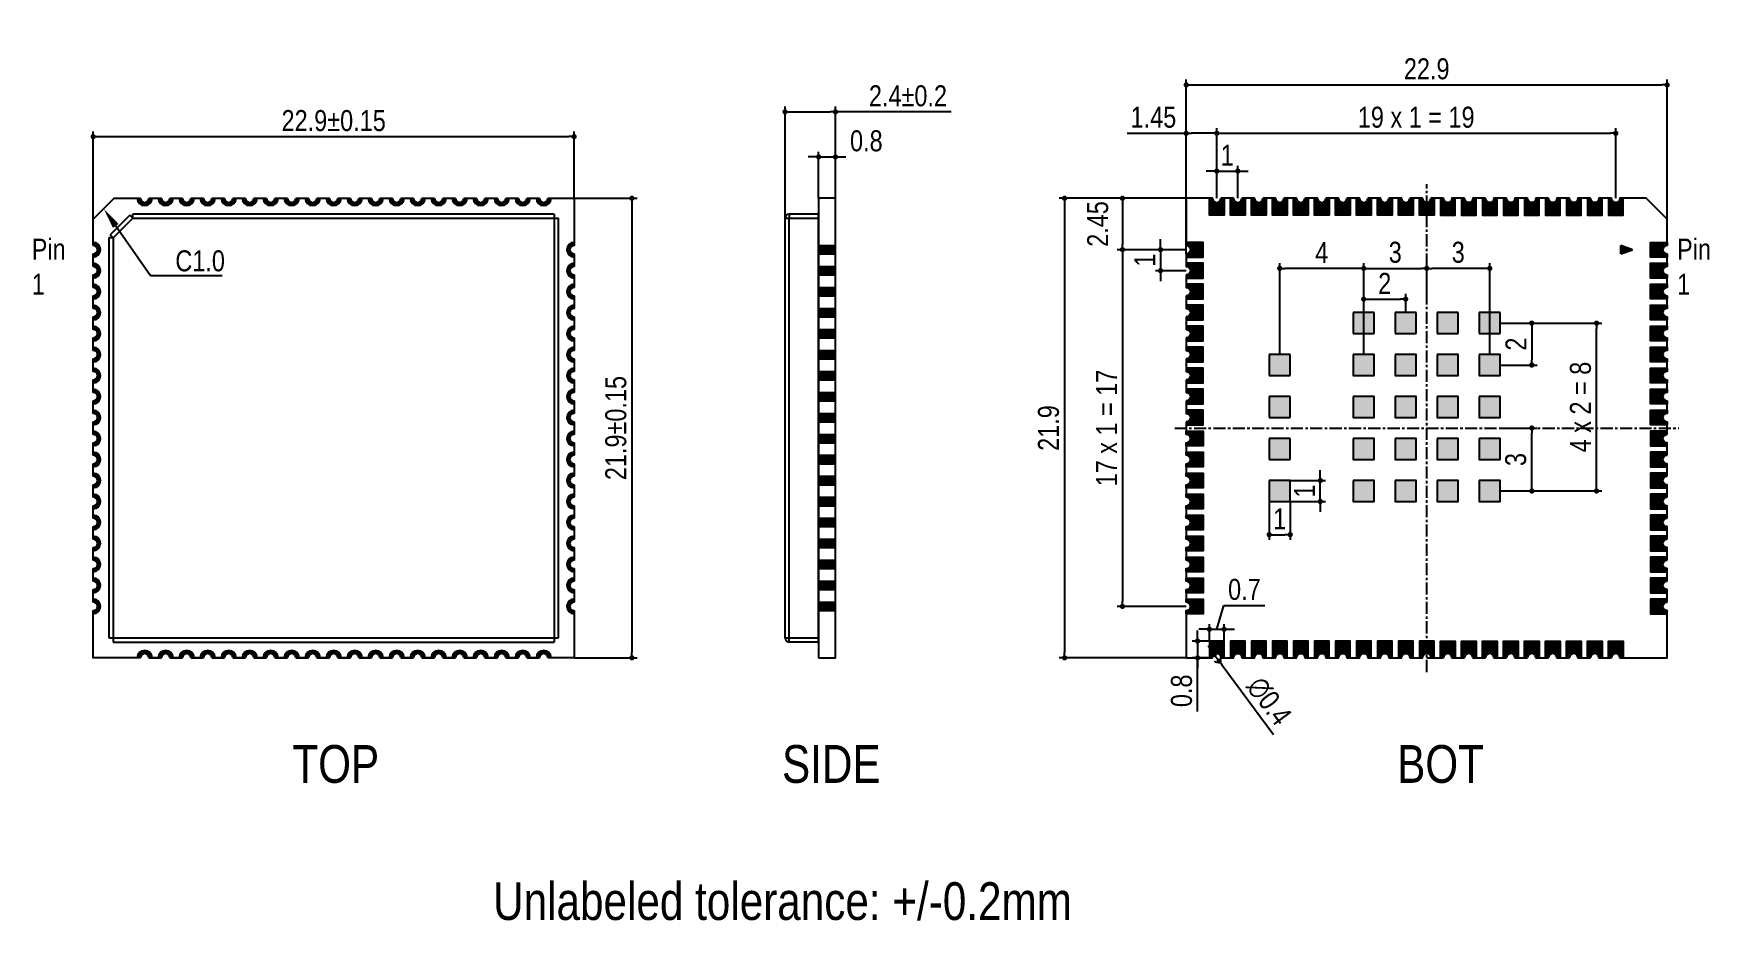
# Model space of a CAD drawing. Header units: millimetres. Extents: x 15270.1 to 15349.9, y 1963 to 2005.3.
import ezdxf
from ezdxf import colors
from ezdxf.entities.mleader import LeaderData, LeaderLine
from ezdxf.math import Vec2, Vec3

# ---------------------------------------------------------------- set-up
doc = ezdxf.new("R2010")
doc.units = ezdxf.units.MM
doc.header["$LTSCALE"] = 30.734
doc.header["$PDMODE"] = 3
doc.header["$PDSIZE"] = 8
doc.linetypes.add('CENTER', pattern=[0.6, 0.375, -0.075, 0.075, -0.075])
doc.layers.get('0').update_dxf_attribs({"linetype": 'CONTINUOUS'})
doc.layers.get('Defpoints').update_dxf_attribs({"linetype": 'CONTINUOUS'})
for name, color, linetype in [('01 实线', 7, 'CONTINUOUS'), ('02___PRT_ALL_AXES', 7, 'CONTINUOUS'), ('03 标注', 7, 'CONTINUOUS'), ('04 \\M+2A4E5\\M+2A672', 1, 'CONTINUOUS'), ('05 中心线', 50, 'CENTER')]:
    doc.layers.add(name, color=color, linetype=linetype)
doc.styles.add('ST1', font='arial.ttf', dxfattribs={"width": 0.8})
doc.dimstyles.new('ST-2-坐标', dxfattribs={"dimscale": 0.5, "dimtxt": 2, "dimasz": 0.5, "dimexe": 0.5, "dimexo": 0, "dimgap": 0.5, "dimtad": 1, "dimdec": 3, "dimzin": 9, "dimdsep": 46, "dimtxsty": 'ST1', "dimblk": 'DOT', "dimcen": 0.1, "dimclrd": 256, "dimclre": 256, "dimclrt": 256, "dimadec": 0, "dimazin": 0, "dimtp": 0.1, "dimtm": 0.1, "dimtfac": 1, "dimtdec": 3, "dimtmove": 1, "dimatfit": 3, "dimldrblk": 'DOT', "dimfxl": 0, "dimtolj": 1, "dimlwd": -1, "dimlwe": -1, "dimarcsym": 0})

msp = doc.modelspace()

# ---------------------------------------------------------------- texts
at = {"layer": '01 实线', "char_height": 1.8, "attachment_point": 1, "style": 'ST1'}
for s, insert, width in [('TOP', (15282.4598, 1971.3642), 6.996841), ('SIDE', (15305.7766, 1971.3642), 6.996841), ('BOT', (15335.0677, 1971.3642), 6.996841), ('{\\W1.76082; }Unlabeled tolerance: +/-0.2mm', (15290.7907, 1964.8295), 29.735872)]:
    msp.add_mtext(s, dxfattribs=dict(at, insert=insert, width=width))
at = {"layer": '04 \\M+2A4E5\\M+2A672', "ltscale": 0.05, "char_height": 1, "attachment_point": 1, "style": 'ST1'}
for insert in [(15270.0501, 1995.4961), (15348.3976, 1995.4961)]:
    msp.add_mtext_dynamic_manual_height_columns('Pin 1', width=2.276042, gutter_width=15, heights=[0], dxfattribs=dict(at, insert=insert))

# ---------------------------------------------------------------- blocks, each defined once
blk = doc.blocks.new('_Dot')
at = {"color": 0, "linetype": 'ByBlock', "lineweight": -2}
blk.add_line((-0.5, 0), (-1, 0), dxfattribs=at)
at = {"color": 0, "linetype": 'ByBlock', "const_width": 0.5}
blk.add_lwpolyline([(-0.25, 0, 1), (0.25, 0, 1)], format="xyb", close=True, dxfattribs=at)
blk = doc.blocks.new('*D4')
at = {"layer": '03 标注', "ltscale": 0.05}
for p, q in [((15272.978, 1996.423), (15272.978, 2000.609)), ((15273.228, 2000.359), (15295.628, 2000.359)), ((15295.878, 1997.423), (15295.878, 2000.609))]:
    blk.add_line(p, q, dxfattribs=at)
at = {"layer": 'Defpoints', "color": 0, "ltscale": 0.05}
for p in [(15295.878, 2000.359), (15295.878, 1997.423), (15272.978, 1996.423)]:
    blk.add_point(p, dxfattribs=at)
at = {"layer": '03 标注', "ltscale": 0.05, "xscale": 0.25, "yscale": 0.25, "zscale": 0.25, "rotation": 180}
blk.add_blockref('_Dot', (15272.978, 2000.359), dxfattribs=at)
at = {"layer": '03 标注', "ltscale": 0.05, "xscale": 0.25, "yscale": 0.25, "zscale": 0.25}
blk.add_blockref('_Dot', (15295.878, 2000.359), dxfattribs=at)
at = {"layer": '03 标注', "ltscale": 0.05, "insert": (15284.428, 2001.119), "char_height": 1, "attachment_point": 5, "style": 'ST1'}
blk.add_mtext('\\A1;22.9±0.15', dxfattribs=at)
blk = doc.blocks.new('*D5')
at = {"layer": '03 标注', "ltscale": 0.05}
for p, q in [((15295.878, 1997.423), (15298.878, 1997.423)), ((15298.628, 1997.173), (15298.628, 1975.773)), ((15295.878, 1975.523), (15298.878, 1975.523))]:
    blk.add_line(p, q, dxfattribs=at)
at = {"layer": 'Defpoints', "color": 0, "ltscale": 0.05}
for p in [(15295.878, 1997.423), (15295.878, 1975.523), (15298.628, 1975.523)]:
    blk.add_point(p, dxfattribs=at)
at = {"layer": '03 标注', "ltscale": 0.05, "xscale": 0.25, "yscale": 0.25, "zscale": 0.25}
for p, rotation in [((15298.628, 1997.423), 90), ((15298.628, 1975.523), 270)]:
    blk.add_blockref('_Dot', p, dxfattribs=dict(at, rotation=rotation))
at = {"layer": '03 标注', "ltscale": 0.05, "insert": (15297.867, 1986.473), "char_height": 1, "attachment_point": 5, "rotation": 90, "style": 'ST1'}
blk.add_mtext('\\A1;21.9±0.15', dxfattribs=at)
blk = doc.blocks.new('*D6')
at = {"layer": '03 标注', "ltscale": 0.05}
for p, q in [((15307.271, 1999.394), (15307.021, 1999.394)), ((15307.521, 1997.423), (15307.521, 1999.644)), ((15307.521, 1999.394), (15308.321, 1999.394)), ((15308.321, 1997.423), (15308.321, 1999.644)), ((15308.571, 1999.394), (15308.821, 1999.394))]:
    blk.add_line(p, q, dxfattribs=at)
at = {"layer": 'Defpoints', "color": 0, "ltscale": 0.05}
for p in [(15308.321, 1999.394), (15307.521, 1997.423), (15308.321, 1997.423)]:
    blk.add_point(p, dxfattribs=at)
at = {"layer": '03 标注', "ltscale": 0.05, "xscale": 0.25, "yscale": 0.25, "zscale": 0.25}
blk.add_blockref('_Dot', (15307.521, 1999.394), dxfattribs=at)
at = {"layer": '03 标注', "ltscale": 0.05, "xscale": 0.25, "yscale": 0.25, "zscale": 0.25, "rotation": 180}
blk.add_blockref('_Dot', (15308.321, 1999.394), dxfattribs=at)
at = {"layer": '03 标注', "ltscale": 0.05, "insert": (15309.792, 2000.155), "char_height": 1, "attachment_point": 5, "style": 'ST1'}
blk.add_mtext('\\A1;0.8', dxfattribs=at)
blk = doc.blocks.new('*D7')
at = {"layer": '03 标注', "ltscale": 0.05}
for p, q in [((15305.921, 1996.473), (15305.921, 2001.791)), ((15306.171, 2001.541), (15308.071, 2001.541)), ((15308.321, 1997.423), (15308.321, 2001.791)), ((15313.839, 2001.541), (15308.321, 2001.541))]:
    blk.add_line(p, q, dxfattribs=at)
at = {"layer": 'Defpoints', "color": 0, "ltscale": 0.05}
for p in [(15308.321, 2001.541), (15308.321, 1997.423), (15305.921, 1996.473)]:
    blk.add_point(p, dxfattribs=at)
at = {"layer": '03 标注', "ltscale": 0.05, "xscale": 0.25, "yscale": 0.25, "zscale": 0.25, "rotation": 180}
blk.add_blockref('_Dot', (15305.921, 2001.541), dxfattribs=at)
at = {"layer": '03 标注', "ltscale": 0.05, "xscale": 0.25, "yscale": 0.25, "zscale": 0.25}
blk.add_blockref('_Dot', (15308.321, 2001.541), dxfattribs=at)
at = {"layer": '03 标注', "ltscale": 0.05, "insert": (15311.774, 2002.301), "char_height": 1, "attachment_point": 5, "style": 'ST1'}
blk.add_mtext('\\A1;2.4±0.2', dxfattribs=at)
blk = doc.blocks.new('*D8')
at = {"layer": '03 标注', "ltscale": 0.05}
for p, q in [((15326.226, 1998.721), (15325.976, 1998.721)), ((15326.476, 1997.423), (15326.476, 1998.971)), ((15326.476, 1998.721), (15327.476, 1998.721)), ((15327.476, 1997.423), (15327.476, 1998.971)), ((15327.726, 1998.721), (15327.976, 1998.721))]:
    blk.add_line(p, q, dxfattribs=at)
at = {"layer": 'Defpoints', "color": 0, "ltscale": 0.05}
for p in [(15327.476, 1998.721), (15326.476, 1997.423), (15327.476, 1997.423)]:
    blk.add_point(p, dxfattribs=at)
at = {"layer": '03 标注', "ltscale": 0.05, "xscale": 0.25, "yscale": 0.25, "zscale": 0.25}
blk.add_blockref('_Dot', (15326.476, 1998.721), dxfattribs=at)
at = {"layer": '03 标注', "ltscale": 0.05, "xscale": 0.25, "yscale": 0.25, "zscale": 0.25, "rotation": 180}
blk.add_blockref('_Dot', (15327.476, 1998.721), dxfattribs=at)
at = {"layer": '03 标注', "ltscale": 0.05, "insert": (15326.976, 1999.473), "char_height": 1, "attachment_point": 5, "style": 'ST1'}
blk.add_mtext('\\A1;1', dxfattribs=at)
blk = doc.blocks.new('*D9')
at = {"layer": '03 标注', "ltscale": 0.05}
for p, q in [((15326.476, 1997.423), (15326.476, 2000.769)), ((15345.476, 1997.423), (15345.476, 2000.769)), ((15326.726, 2000.519), (15345.226, 2000.519))]:
    blk.add_line(p, q, dxfattribs=at)
at = {"layer": 'Defpoints', "color": 0, "ltscale": 0.05}
for p in [(15345.476, 2000.519), (15326.476, 1997.423), (15345.476, 1997.423)]:
    blk.add_point(p, dxfattribs=at)
at = {"layer": '03 标注', "ltscale": 0.05, "xscale": 0.25, "yscale": 0.25, "zscale": 0.25, "rotation": 180}
blk.add_blockref('_Dot', (15326.476, 2000.519), dxfattribs=at)
at = {"layer": '03 标注', "ltscale": 0.05, "xscale": 0.25, "yscale": 0.25, "zscale": 0.25}
blk.add_blockref('_Dot', (15345.476, 2000.519), dxfattribs=at)
at = {"layer": '03 标注', "ltscale": 0.05, "insert": (15335.976, 2001.28), "char_height": 1, "attachment_point": 5, "style": 'ST1'}
blk.add_mtext('\\A1;19 x 1 = 19', dxfattribs=at)
blk = doc.blocks.new('*D10')
at = {"layer": '03 标注', "ltscale": 0.05}
for p, q in [((15325.026, 1994.773), (15325.026, 2000.769)), ((15326.476, 1997.423), (15326.476, 2000.769)), ((15322.208, 2000.519), (15325.026, 2000.519)), ((15326.226, 2000.519), (15325.276, 2000.519))]:
    blk.add_line(p, q, dxfattribs=at)
at = {"layer": 'Defpoints', "color": 0, "ltscale": 0.05}
for p in [(15325.026, 2000.519), (15326.476, 1997.423), (15325.026, 1994.773)]:
    blk.add_point(p, dxfattribs=at)
at = {"layer": '03 标注', "ltscale": 0.05, "xscale": 0.25, "yscale": 0.25, "zscale": 0.25, "rotation": 180}
blk.add_blockref('_Dot', (15325.026, 2000.519), dxfattribs=at)
at = {"layer": '03 标注', "ltscale": 0.05, "xscale": 0.25, "yscale": 0.25, "zscale": 0.25}
blk.add_blockref('_Dot', (15326.476, 2000.519), dxfattribs=at)
at = {"layer": '03 标注', "ltscale": 0.05, "insert": (15323.462, 2001.28), "char_height": 1, "attachment_point": 5, "style": 'ST1'}
blk.add_mtext('\\A1;1.45', dxfattribs=at)
blk = doc.blocks.new('*D11')
at = {"layer": '03 标注', "ltscale": 0.05}
for p, q in [((15325.026, 1997.423), (15321.737, 1997.423)), ((15321.987, 1997.173), (15321.987, 1995.223)), ((15325.026, 1994.973), (15321.737, 1994.973))]:
    blk.add_line(p, q, dxfattribs=at)
at = {"layer": 'Defpoints', "color": 0, "ltscale": 0.05}
for p in [(15325.026, 1997.423), (15321.987, 1994.973), (15325.026, 1994.973)]:
    blk.add_point(p, dxfattribs=at)
at = {"layer": '03 标注', "ltscale": 0.05, "xscale": 0.25, "yscale": 0.25, "zscale": 0.25}
for p, rotation in [((15321.987, 1997.423), 90), ((15321.987, 1994.973), 270)]:
    blk.add_blockref('_Dot', p, dxfattribs=dict(at, rotation=rotation))
at = {"layer": '03 标注', "ltscale": 0.05, "insert": (15320.813, 1996.198), "char_height": 1, "attachment_point": 5, "rotation": 90, "style": 'ST1'}
blk.add_mtext('\\A1;2.45', dxfattribs=at)
blk = doc.blocks.new('*D12')
at = {"layer": '03 标注', "ltscale": 0.05}
for p, q in [((15325.026, 1994.973), (15321.737, 1994.973)), ((15321.987, 1994.723), (15321.987, 1978.223)), ((15325.026, 1977.973), (15321.737, 1977.973))]:
    blk.add_line(p, q, dxfattribs=at)
at = {"layer": 'Defpoints', "color": 0, "ltscale": 0.05}
for p in [(15325.026, 1994.973), (15321.987, 1977.973), (15325.026, 1977.973)]:
    blk.add_point(p, dxfattribs=at)
at = {"layer": '03 标注', "ltscale": 0.05, "xscale": 0.25, "yscale": 0.25, "zscale": 0.25}
for p, rotation in [((15321.987, 1994.973), 90), ((15321.987, 1977.973), 270)]:
    blk.add_blockref('_Dot', p, dxfattribs=dict(at, rotation=rotation))
at = {"layer": '03 标注', "ltscale": 0.05, "insert": (15321.235, 1986.473), "char_height": 1, "attachment_point": 5, "rotation": 90, "style": 'ST1'}
blk.add_mtext('\\A1;17 x 1 = 17', dxfattribs=at)
blk = doc.blocks.new('*D13')
at = {"layer": '03 标注', "ltscale": 0.05}
for p, q in [((15323.804, 1995.223), (15323.804, 1995.473)), ((15325.026, 1994.973), (15323.554, 1994.973)), ((15323.804, 1994.973), (15323.804, 1993.973)), ((15325.026, 1993.973), (15323.554, 1993.973)), ((15323.804, 1993.723), (15323.804, 1993.473))]:
    blk.add_line(p, q, dxfattribs=at)
at = {"layer": 'Defpoints', "color": 0, "ltscale": 0.05}
for p in [(15325.026, 1994.973), (15323.804, 1993.973), (15325.026, 1993.973)]:
    blk.add_point(p, dxfattribs=at)
at = {"layer": '03 标注', "ltscale": 0.05, "xscale": 0.25, "yscale": 0.25, "zscale": 0.25}
for p, rotation in [((15323.804, 1994.973), 270), ((15323.804, 1993.973), 90)]:
    blk.add_blockref('_Dot', p, dxfattribs=dict(at, rotation=rotation))
at = {"layer": '03 标注', "ltscale": 0.05, "insert": (15323.052, 1994.473), "char_height": 1, "attachment_point": 5, "rotation": 90, "style": 'ST1'}
blk.add_mtext('\\A1;1', dxfattribs=at)
blk = doc.blocks.new('*D14')
at = {"layer": '03 标注', "ltscale": 0.05}
for p, q in [((15333.476, 1989.973), (15333.476, 1994.333)), ((15336.476, 1992.536), (15336.476, 1994.333)), ((15333.726, 1994.083), (15336.226, 1994.083))]:
    blk.add_line(p, q, dxfattribs=at)
at = {"layer": 'Defpoints', "color": 0, "ltscale": 0.05}
for p in [(15336.476, 1994.083), (15336.476, 1992.536), (15333.476, 1989.973)]:
    blk.add_point(p, dxfattribs=at)
at = {"layer": '03 标注', "ltscale": 0.05, "xscale": 0.25, "yscale": 0.25, "zscale": 0.25, "rotation": 180}
blk.add_blockref('_Dot', (15333.476, 1994.083), dxfattribs=at)
at = {"layer": '03 标注', "ltscale": 0.05, "xscale": 0.25, "yscale": 0.25, "zscale": 0.25}
blk.add_blockref('_Dot', (15336.476, 1994.083), dxfattribs=at)
at = {"layer": '03 标注', "ltscale": 0.05, "insert": (15334.976, 1994.844), "char_height": 1, "attachment_point": 5, "style": 'ST1'}
blk.add_mtext('\\A1;3', dxfattribs=at)
blk = doc.blocks.new('*D15')
at = {"layer": '03 标注', "ltscale": 0.05}
for p, q in [((15333.476, 1991.973), (15333.476, 1992.865)), ((15335.476, 1991.973), (15335.476, 1992.865)), ((15333.726, 1992.615), (15335.226, 1992.615))]:
    blk.add_line(p, q, dxfattribs=at)
at = {"layer": 'Defpoints', "color": 0, "ltscale": 0.05}
for p in [(15333.476, 1991.973), (15335.476, 1992.615), (15335.476, 1991.973)]:
    blk.add_point(p, dxfattribs=at)
at = {"layer": '03 标注', "ltscale": 0.05, "xscale": 0.25, "yscale": 0.25, "zscale": 0.25, "rotation": 180}
blk.add_blockref('_Dot', (15333.476, 1992.615), dxfattribs=at)
at = {"layer": '03 标注', "ltscale": 0.05, "xscale": 0.25, "yscale": 0.25, "zscale": 0.25}
blk.add_blockref('_Dot', (15335.476, 1992.615), dxfattribs=at)
at = {"layer": '03 标注', "ltscale": 0.05, "insert": (15334.476, 1993.367), "char_height": 1, "attachment_point": 5, "style": 'ST1'}
blk.add_mtext('\\A1;2', dxfattribs=at)
blk = doc.blocks.new('*D16')
at = {"layer": '03 标注', "ltscale": 0.05}
for p, q in [((15336.476, 1992.536), (15336.476, 1994.333)), ((15339.476, 1989.973), (15339.476, 1994.333)), ((15339.226, 1994.083), (15336.726, 1994.083))]:
    blk.add_line(p, q, dxfattribs=at)
at = {"layer": 'Defpoints', "color": 0, "ltscale": 0.05}
for p in [(15336.476, 1994.083), (15336.476, 1992.536), (15339.476, 1989.973)]:
    blk.add_point(p, dxfattribs=at)
at = {"layer": '03 标注', "ltscale": 0.05, "xscale": 0.25, "yscale": 0.25, "zscale": 0.25, "rotation": 180}
blk.add_blockref('_Dot', (15336.476, 1994.083), dxfattribs=at)
at = {"layer": '03 标注', "ltscale": 0.05, "xscale": 0.25, "yscale": 0.25, "zscale": 0.25}
blk.add_blockref('_Dot', (15339.476, 1994.083), dxfattribs=at)
at = {"layer": '03 标注', "ltscale": 0.05, "insert": (15337.976, 1994.844), "char_height": 1, "attachment_point": 5, "style": 'ST1'}
blk.add_mtext('\\A1;3', dxfattribs=at)
blk = doc.blocks.new('*D18')
at = {"layer": '03 标注', "ltscale": 0.05}
for p, q in [((15339.949, 1986.473), (15341.728, 1986.473)), ((15341.478, 1983.723), (15341.478, 1986.223)), ((15339.976, 1983.473), (15341.728, 1983.473))]:
    blk.add_line(p, q, dxfattribs=at)
at = {"layer": 'Defpoints', "color": 0, "ltscale": 0.05}
for p in [(15339.949, 1986.473), (15341.478, 1986.473), (15339.976, 1983.473)]:
    blk.add_point(p, dxfattribs=at)
at = {"layer": '03 标注', "ltscale": 0.05, "xscale": 0.25, "yscale": 0.25, "zscale": 0.25}
for p, rotation in [((15341.478, 1986.473), 90), ((15341.478, 1983.473), 270)]:
    blk.add_blockref('_Dot', p, dxfattribs=dict(at, rotation=rotation))
at = {"layer": '03 标注', "ltscale": 0.05, "insert": (15340.717, 1984.973), "char_height": 1, "attachment_point": 5, "rotation": 90, "style": 'ST1'}
blk.add_mtext('\\A1;3', dxfattribs=at)
blk = doc.blocks.new('*D20')
at = {"layer": '03 标注', "ltscale": 0.05}
for p, q in [((15326.476, 1976.882), (15326.816, 1978.018)), ((15326.816, 1978.018), (15328.773, 1978.018)), ((15325.876, 1976.882), (15325.626, 1976.882)), ((15326.126, 1976.323), (15326.126, 1977.132)), ((15326.126, 1976.882), (15326.826, 1976.882)), ((15326.126, 1976.882), (15326.826, 1976.882)), ((15326.826, 1976.323), (15326.826, 1977.132)), ((15327.076, 1976.882), (15327.326, 1976.882))]:
    blk.add_line(p, q, dxfattribs=at)
at = {"layer": 'Defpoints', "color": 0, "ltscale": 0.05}
for p in [(15326.826, 1976.882), (15326.126, 1976.323), (15326.826, 1976.323)]:
    blk.add_point(p, dxfattribs=at)
at = {"layer": '03 标注', "ltscale": 0.05, "xscale": 0.25, "yscale": 0.25, "zscale": 0.25}
blk.add_blockref('_Dot', (15326.126, 1976.882), dxfattribs=at)
at = {"layer": '03 标注', "ltscale": 0.05, "xscale": 0.25, "yscale": 0.25, "zscale": 0.25, "rotation": 180}
blk.add_blockref('_Dot', (15326.826, 1976.882), dxfattribs=at)
at = {"layer": '03 标注', "ltscale": 0.05, "insert": (15327.794, 1978.779), "char_height": 1, "attachment_point": 5, "style": 'ST1'}
blk.add_mtext('\\A1;0.7', dxfattribs=at)
blk = doc.blocks.new('*D21')
at = {"layer": '03 标注', "ltscale": 0.05}
for p, q in [((15325.564, 1976.573), (15325.564, 1976.823)), ((15326.126, 1976.323), (15325.314, 1976.323)), ((15325.564, 1976.323), (15325.564, 1975.523)), ((15325.564, 1976.323), (15325.564, 1975.523)), ((15326.126, 1975.523), (15325.314, 1975.523)), ((15325.564, 1972.971), (15325.564, 1975.523)), ((15325.564, 1975.273), (15325.564, 1975.023))]:
    blk.add_line(p, q, dxfattribs=at)
at = {"layer": 'Defpoints', "color": 0, "ltscale": 0.05}
for p in [(15326.126, 1976.323), (15325.564, 1975.523), (15326.126, 1975.523)]:
    blk.add_point(p, dxfattribs=at)
at = {"layer": '03 标注', "ltscale": 0.05, "xscale": 0.25, "yscale": 0.25, "zscale": 0.25}
for p, rotation in [((15325.564, 1976.323), 270), ((15325.564, 1975.523), 90)]:
    blk.add_blockref('_Dot', p, dxfattribs=dict(at, rotation=rotation))
at = {"layer": '03 标注', "ltscale": 0.05, "insert": (15324.803, 1973.95), "char_height": 1, "attachment_point": 5, "rotation": 90, "style": 'ST1'}
blk.add_mtext('\\A1;0.8', dxfattribs=at)
blk = doc.blocks.new('*D22')
at = {"layer": '03 标注', "ltscale": 0.05}
for p, q in [((15326.209, 1975.886), (15326.061, 1976.087)), ((15326.357, 1975.684), (15326.594, 1975.362)), ((15329.172, 1971.851), (15326.742, 1975.16))]:
    blk.add_line(p, q, dxfattribs=at)
blk.add_arc((15326.476, 1975.523), 0.2, 234.67, 0, dxfattribs=at)
at = {"layer": 'Defpoints', "color": 0, "ltscale": 0.05}
for p in [(15326.357, 1975.684), (15326.594, 1975.362)]:
    blk.add_point(p, dxfattribs=at)
at = {"layer": '03 标注', "ltscale": 0.05, "xscale": 0.25, "yscale": 0.25, "zscale": 0.25}
for p, rotation in [((15326.357, 1975.684), 306.2897278685816), ((15326.594, 1975.362), 126.2897278685816)]:
    blk.add_blockref('_Dot', p, dxfattribs=dict(at, rotation=rotation))
at = {"layer": '03 标注', "ltscale": 0.05, "insert": (15328.972, 1973.456), "char_height": 1, "attachment_point": 5, "rotation": 306.28973, "style": 'ST1'}
blk.add_mtext('\\A1;∅0.4', dxfattribs=at)
blk = doc.blocks.new('*D23')
at = {"layer": '03 标注', "ltscale": 0.05}
for p, q in [((15325.026, 1997.423), (15325.026, 2003.076)), ((15325.276, 2002.826), (15347.676, 2002.826)), ((15347.926, 1996.423), (15347.926, 2003.076))]:
    blk.add_line(p, q, dxfattribs=at)
at = {"layer": 'Defpoints', "color": 0, "ltscale": 0.05}
for p in [(15347.926, 2002.826), (15325.026, 1997.423), (15347.926, 1996.423)]:
    blk.add_point(p, dxfattribs=at)
at = {"layer": '03 标注', "ltscale": 0.05, "xscale": 0.25, "yscale": 0.25, "zscale": 0.25, "rotation": 180}
blk.add_blockref('_Dot', (15325.026, 2002.826), dxfattribs=at)
at = {"layer": '03 标注', "ltscale": 0.05, "xscale": 0.25, "yscale": 0.25, "zscale": 0.25}
blk.add_blockref('_Dot', (15347.926, 2002.826), dxfattribs=at)
at = {"layer": '03 标注', "ltscale": 0.05, "insert": (15336.476, 2003.587), "char_height": 1, "attachment_point": 5, "style": 'ST1'}
blk.add_mtext('\\A1;22.9', dxfattribs=at)
blk = doc.blocks.new('*D24')
at = {"layer": '03 标注', "ltscale": 0.05}
for p, q in [((15325.026, 1997.423), (15318.981, 1997.423)), ((15319.231, 1997.173), (15319.231, 1975.773)), ((15325.026, 1975.523), (15318.981, 1975.523))]:
    blk.add_line(p, q, dxfattribs=at)
at = {"layer": 'Defpoints', "color": 0, "ltscale": 0.05}
for p in [(15325.026, 1997.423), (15319.231, 1975.523), (15325.026, 1975.523)]:
    blk.add_point(p, dxfattribs=at)
at = {"layer": '03 标注', "ltscale": 0.05, "xscale": 0.25, "yscale": 0.25, "zscale": 0.25}
for p, rotation in [((15319.231, 1997.423), 90), ((15319.231, 1975.523), 270)]:
    blk.add_blockref('_Dot', p, dxfattribs=dict(at, rotation=rotation))
at = {"layer": '03 标注', "ltscale": 0.05, "insert": (15318.47, 1986.473), "char_height": 1, "attachment_point": 5, "rotation": 90, "style": 'ST1'}
blk.add_mtext('\\A1;21.9', dxfattribs=at)
blk = doc.blocks.new('*D25')
at = {"layer": '03 标注', "ltscale": 0.05}
for p, q in [((15329.476, 1989.973), (15329.476, 1994.333)), ((15333.476, 1991.973), (15333.476, 1994.333)), ((15333.226, 1994.083), (15329.726, 1994.083))]:
    blk.add_line(p, q, dxfattribs=at)
at = {"layer": 'Defpoints', "color": 0, "ltscale": 0.05}
for p in [(15329.476, 1994.083), (15333.476, 1991.973), (15329.476, 1989.973)]:
    blk.add_point(p, dxfattribs=at)
at = {"layer": '03 标注', "ltscale": 0.05, "xscale": 0.25, "yscale": 0.25, "zscale": 0.25, "rotation": 180}
blk.add_blockref('_Dot', (15329.476, 1994.083), dxfattribs=at)
at = {"layer": '03 标注', "ltscale": 0.05, "xscale": 0.25, "yscale": 0.25, "zscale": 0.25}
blk.add_blockref('_Dot', (15333.476, 1994.083), dxfattribs=at)
at = {"layer": '03 标注', "ltscale": 0.05, "insert": (15331.476, 1994.833), "char_height": 1, "attachment_point": 5, "style": 'ST1'}
blk.add_mtext('\\A1;4', dxfattribs=at)
blk = doc.blocks.new('*D26')
at = {"layer": '03 标注', "ltscale": 0.05}
for p, q in [((15328.976, 1982.973), (15328.976, 1981.14)), ((15329.976, 1982.973), (15329.976, 1981.14)), ((15329.226, 1981.39), (15329.726, 1981.39))]:
    blk.add_line(p, q, dxfattribs=at)
at = {"layer": 'Defpoints', "color": 0, "ltscale": 0.05}
for p in [(15328.976, 1982.973), (15329.976, 1982.973), (15329.976, 1981.39)]:
    blk.add_point(p, dxfattribs=at)
at = {"layer": '03 标注', "ltscale": 0.05, "xscale": 0.25, "yscale": 0.25, "zscale": 0.25, "rotation": 180}
blk.add_blockref('_Dot', (15328.976, 1981.39), dxfattribs=at)
at = {"layer": '03 标注', "ltscale": 0.05, "xscale": 0.25, "yscale": 0.25, "zscale": 0.25}
blk.add_blockref('_Dot', (15329.976, 1981.39), dxfattribs=at)
at = {"layer": '03 标注', "ltscale": 0.05, "insert": (15329.476, 1982.142), "char_height": 1, "attachment_point": 5, "style": 'ST1'}
blk.add_mtext('\\A1;1', dxfattribs=at)
blk = doc.blocks.new('*D27')
at = {"layer": '03 标注', "ltscale": 0.05}
for p, q in [((15329.976, 1983.973), (15331.658, 1983.973)), ((15331.408, 1984.223), (15331.408, 1984.473)), ((15331.408, 1982.973), (15331.408, 1983.973)), ((15329.976, 1982.973), (15331.658, 1982.973)), ((15331.408, 1982.723), (15331.408, 1982.473))]:
    blk.add_line(p, q, dxfattribs=at)
at = {"layer": 'Defpoints', "color": 0, "ltscale": 0.05}
for p in [(15329.976, 1983.973), (15331.408, 1983.973), (15329.976, 1982.973)]:
    blk.add_point(p, dxfattribs=at)
at = {"layer": '03 标注', "ltscale": 0.05, "xscale": 0.25, "yscale": 0.25, "zscale": 0.25}
for p, rotation in [((15331.408, 1983.973), 270), ((15331.408, 1982.973), 90)]:
    blk.add_blockref('_Dot', p, dxfattribs=dict(at, rotation=rotation))
at = {"layer": '03 标注', "ltscale": 0.05, "insert": (15330.656, 1983.473), "char_height": 1, "attachment_point": 5, "rotation": 90, "style": 'ST1'}
blk.add_mtext('\\A1;1', dxfattribs=at)
blk = doc.blocks.new('*D68')
at = {"layer": '03 标注', "ltscale": 0.05}
for p, q in [((15339.976, 1991.473), (15344.811, 1991.473)), ((15344.561, 1983.723), (15344.561, 1991.223)), ((15339.976, 1983.473), (15344.811, 1983.473))]:
    blk.add_line(p, q, dxfattribs=at)
at = {"layer": 'Defpoints', "color": 0, "ltscale": 0.05}
for p in [(15339.976, 1991.473), (15344.561, 1991.473), (15339.976, 1983.473)]:
    blk.add_point(p, dxfattribs=at)
at = {"layer": '03 标注', "ltscale": 0.05, "xscale": 0.25, "yscale": 0.25, "zscale": 0.25}
for p, rotation in [((15344.561, 1991.473), 90), ((15344.561, 1983.473), 270)]:
    blk.add_blockref('_Dot', p, dxfattribs=dict(at, rotation=rotation))
at = {"layer": '03 标注', "ltscale": 0.05, "insert": (15343.801, 1987.473), "char_height": 1, "attachment_point": 5, "rotation": 90, "style": 'ST1'}
blk.add_mtext('\\A1;4 x 2 = 8', dxfattribs=at)
blk = doc.blocks.new('*D69')
at = {"layer": '03 标注', "ltscale": 0.05}
for p, q in [((15339.976, 1991.473), (15341.728, 1991.473)), ((15341.478, 1991.223), (15341.478, 1989.723)), ((15339.976, 1989.473), (15341.728, 1989.473))]:
    blk.add_line(p, q, dxfattribs=at)
at = {"layer": 'Defpoints', "color": 0, "ltscale": 0.05}
for p in [(15339.976, 1991.473), (15339.976, 1989.473), (15341.478, 1989.473)]:
    blk.add_point(p, dxfattribs=at)
at = {"layer": '03 标注', "ltscale": 0.05, "xscale": 0.25, "yscale": 0.25, "zscale": 0.25}
for p, rotation in [((15341.478, 1991.473), 90), ((15341.478, 1989.473), 270)]:
    blk.add_blockref('_Dot', p, dxfattribs=dict(at, rotation=rotation))
at = {"layer": '03 标注', "ltscale": 0.05, "insert": (15340.726, 1990.473), "char_height": 1, "attachment_point": 5, "rotation": 90, "style": 'ST1'}
blk.add_mtext('\\A1;2', dxfattribs=at)

# ---------------------------------------------------------------- dimensions: what is measured, and where the dimension line sits
at = {"layer": '03 标注', "ltscale": 0.05}
dim = msp.add_linear_dim(base=(15345.4755, 2000.5191), p1=(15326.4755, 1997.4231), p2=(15345.4755, 1997.4231), text='19 x 1 = <>', dimstyle='ST-2-坐标', dxfattribs=at)
dim.commit()
dim.dimension.update_dxf_attribs({"geometry": '*D9', "text_midpoint": (15335.9755, 2001.2797)})
for base, p1, p2, picture, middle in [((15347.9255, 2002.8261), (15325.0255, 1997.4231), (15347.9255, 1996.4231), '*D23', (15336.4755, 2003.5866)), ((15327.4755, 1998.7213), (15326.4755, 1997.4231), (15327.4755, 1997.4231), '*D8', (15326.9755, 1999.4734)), ((15329.4755, 1994.083), (15333.4755, 1991.9731), (15329.4755, 1989.9731), '*D25', (15331.4755, 1994.833)), ((15336.4755, 1994.083), (15333.4755, 1989.9731), (15336.4755, 1992.5364), '*D14', (15334.9755, 1994.8439)), ((15336.4755, 1994.083), (15339.4755, 1989.9731), (15336.4755, 1992.5364), '*D16', (15337.9755, 1994.8439)), ((15335.4755, 1992.615), (15333.4755, 1991.9731), (15335.4755, 1991.9731), '*D15', (15334.4755, 1993.367)), ((15326.8255, 1976.8824), (15326.1255, 1976.3231), (15326.8255, 1976.3231), '*D20', (15327.0662, 1978.7785))]:
    dim = msp.add_linear_dim(base=base, p1=p1, p2=p2, dimstyle='ST-2-坐标', dxfattribs=at)
    dim.commit()
    dim.dimension.update_dxf_attribs({"geometry": picture, "text_midpoint": middle})
at = {"layer": '03 标注', "color": 0, "ltscale": 0.05}
for base, p1, override, picture, middle in [((15308.321, 2001.5406), (15305.921, 1996.4731), {"dimtol": 1, "dimtp": 0.2, "dimtm": 0.2}, '*D7', (15311.7743, 2002.3007)), ((15308.321, 1999.3943), (15307.521, 1997.4231), {"dimtp": 0.08, "dimtm": 0.08}, '*D6', (15309.792, 1999.3943))]:
    dim = msp.add_linear_dim(base=base, p1=p1, p2=(15308.321, 1997.4231), dimstyle='ST-2-坐标', override=override, dxfattribs=at)
    dim.commit()
    dim.dimension.update_dxf_attribs({"geometry": picture, "text_midpoint": middle, "dimtype": 160})
dim = msp.add_linear_dim(base=(15295.878, 2000.3589), p1=(15272.978, 1996.4231), p2=(15295.878, 1997.4231), dimstyle='ST-2-坐标', override={"dimgap": 0.5, "dimtol": 1, "dimlim": 0, "dimtp": 0.15, "dimtm": 0.15}, dxfattribs=at)
dim.commit()
dim.dimension.update_dxf_attribs({"geometry": '*D4', "text_midpoint": (15284.428, 2001.1194)})
at = {"layer": '03 标注', "ltscale": 0.05}
for base, p1, p2, picture, middle in [((15325.0255, 2000.5191), (15326.4755, 1997.4231), (15325.0255, 1994.7731), '*D10', (15323.4624, 2000.6165)), ((15329.9755, 1981.3899), (15328.9755, 1982.9731), (15329.9755, 1982.9731), '*D26', (15329.4755, 1981.3899))]:
    dim = msp.add_linear_dim(base=base, p1=p1, p2=p2, dimstyle='ST-2-坐标', dxfattribs=at)
    dim.commit()
    dim.dimension.update_dxf_attribs({"geometry": picture, "text_midpoint": middle, "dimtype": 160})
at = {"layer": '03 标注', "color": 0, "ltscale": 0.05}
dim = msp.add_linear_dim(base=(15298.628, 1975.5231), p1=(15295.878, 1997.4231), p2=(15295.878, 1975.5231), angle=90, dimstyle='ST-2-坐标', override={"dimtol": 1, "dimtp": 0.15, "dimtm": 0.15}, dxfattribs=at)
dim.commit()
dim.dimension.update_dxf_attribs({"geometry": '*D5', "text_midpoint": (15297.8674, 1986.4731)})
at = {"layer": '03 标注', "ltscale": 0.05}
for base, p1, p2, picture, middle in [((15319.2309, 1975.5231), (15325.0255, 1997.4231), (15325.0255, 1975.5231), '*D24', (15318.4704, 1986.4731)), ((15323.8039, 1993.9731), (15325.0255, 1994.9731), (15325.0255, 1993.9731), '*D13', (15323.0519, 1994.4731)), ((15341.4776, 1989.4731), (15339.9755, 1991.4731), (15339.9755, 1989.4731), '*D69', (15340.7255, 1990.4731)), ((15341.4776, 1986.4731), (15339.9755, 1983.4731), (15339.9492, 1986.4731), '*D18', (15340.7167, 1984.9731)), ((15331.4078, 1983.9731), (15329.9755, 1982.9731), (15329.9755, 1983.9731), '*D27', (15330.6557, 1983.4731))]:
    dim = msp.add_linear_dim(base=base, p1=p1, p2=p2, angle=90, dimstyle='ST-2-坐标', dxfattribs=at)
    dim.commit()
    dim.dimension.update_dxf_attribs({"geometry": picture, "text_midpoint": middle})
for base, p1, p2, picture, middle in [((15321.9873, 1994.9731), (15325.0255, 1997.4231), (15325.0255, 1994.9731), '*D11', (15321.5733, 1996.1981)), ((15325.5637, 1975.5231), (15326.1255, 1976.3231), (15326.1255, 1975.5231), '*D21', (15324.9631, 1973.9498))]:
    dim = msp.add_linear_dim(base=base, p1=p1, p2=p2, angle=90, dimstyle='ST-2-坐标', dxfattribs=at)
    dim.commit()
    dim.dimension.update_dxf_attribs({"geometry": picture, "text_midpoint": middle, "dimtype": 160})
for base, p1, p2, text, picture, middle in [((15321.9873, 1977.9731), (15325.0255, 1994.9731), (15325.0255, 1977.9731), '17 x 1 = <>', '*D12', (15321.2349, 1986.4731)), ((15344.5612, 1991.4731), (15339.9755, 1983.4731), (15339.9755, 1991.4731), '4 x 2 = <>', '*D68', (15343.8006, 1987.4731))]:
    dim = msp.add_linear_dim(base=base, p1=p1, p2=p2, angle=90, text=text, dimstyle='ST-2-坐标', dxfattribs=at)
    dim.commit()
    dim.dimension.update_dxf_attribs({"geometry": picture, "text_midpoint": middle})
dim = msp.add_diameter_dim_2p(p1=(15326.3572, 1975.6843), p2=(15326.5939, 1975.3619), dimstyle='ST-2-坐标', dxfattribs=at)
dim.commit()
dim.dimension.update_dxf_attribs({"geometry": '*D22', "text_midpoint": (15328.3365, 1972.9889), "dimtype": 163})

# ---------------------------------------------------------------- hatches: boundary and pattern name
at = {"layer": '03 标注', "ltscale": 0.05}
h = msp.add_hatch(color=0, dxfattribs=at)
h.dxf.hatch_style = 1
h.paths.add_polyline_path([(15275.778, 1997.4231), (15275.628, 1997.4231, -1), (15275.228, 1997.4231), (15275.078, 1997.4231, 1)])
h = msp.add_hatch(color=0, dxfattribs=at)
h.dxf.hatch_style = 1
h.paths.add_polyline_path([(15276.778, 1997.4231), (15276.628, 1997.4231, -1), (15276.228, 1997.4231), (15276.078, 1997.4231, 1)])
h = msp.add_hatch(color=0, dxfattribs=at)
h.dxf.hatch_style = 1
h.paths.add_polyline_path([(15277.778, 1997.4231), (15277.628, 1997.4231, -1), (15277.228, 1997.4231), (15277.078, 1997.4231, 1)])
h = msp.add_hatch(color=0, dxfattribs=at)
h.dxf.hatch_style = 1
h.paths.add_polyline_path([(15278.778, 1997.4231), (15278.628, 1997.4231, -1), (15278.228, 1997.4231), (15278.078, 1997.4231, 1)])
h = msp.add_hatch(color=0, dxfattribs=at)
h.dxf.hatch_style = 1
h.paths.add_polyline_path([(15279.778, 1997.4231), (15279.628, 1997.4231, -1), (15279.228, 1997.4231), (15279.078, 1997.4231, 1)])
h = msp.add_hatch(color=0, dxfattribs=at)
h.dxf.hatch_style = 1
h.paths.add_polyline_path([(15280.778, 1997.4231), (15280.628, 1997.4231, -1), (15280.228, 1997.4231), (15280.078, 1997.4231, 1)])
h = msp.add_hatch(color=0, dxfattribs=at)
h.dxf.hatch_style = 1
h.paths.add_polyline_path([(15281.778, 1997.4231), (15281.628, 1997.4231, -1), (15281.228, 1997.4231), (15281.078, 1997.4231, 1)])
h = msp.add_hatch(color=0, dxfattribs=at)
h.dxf.hatch_style = 1
h.paths.add_polyline_path([(15282.778, 1997.4231), (15282.628, 1997.4231, -1), (15282.228, 1997.4231), (15282.078, 1997.4231, 1)])
h = msp.add_hatch(color=0, dxfattribs=at)
h.dxf.hatch_style = 1
h.paths.add_polyline_path([(15283.778, 1997.4231), (15283.628, 1997.4231, -1), (15283.228, 1997.4231), (15283.078, 1997.4231, 1)])
h = msp.add_hatch(color=0, dxfattribs=at)
h.dxf.hatch_style = 1
h.paths.add_polyline_path([(15284.778, 1997.4231), (15284.628, 1997.4231, -1), (15284.228, 1997.4231), (15284.078, 1997.4231, 1)])
h = msp.add_hatch(color=0, dxfattribs=at)
h.dxf.hatch_style = 1
h.paths.add_polyline_path([(15285.778, 1997.4231), (15285.628, 1997.4231, -1), (15285.228, 1997.4231), (15285.078, 1997.4231, 1)])
h = msp.add_hatch(color=0, dxfattribs=at)
h.dxf.hatch_style = 1
h.paths.add_polyline_path([(15286.778, 1997.4231), (15286.628, 1997.4231, -1), (15286.228, 1997.4231), (15286.078, 1997.4231, 1)])
h = msp.add_hatch(color=0, dxfattribs=at)
h.dxf.hatch_style = 1
h.paths.add_polyline_path([(15287.778, 1997.4231), (15287.628, 1997.4231, -1), (15287.228, 1997.4231), (15287.078, 1997.4231, 1)])
h = msp.add_hatch(color=0, dxfattribs=at)
h.dxf.hatch_style = 1
h.paths.add_polyline_path([(15288.778, 1997.4231), (15288.628, 1997.4231, -1), (15288.228, 1997.4231), (15288.078, 1997.4231, 1)])
h = msp.add_hatch(color=0, dxfattribs=at)
h.dxf.hatch_style = 1
h.paths.add_polyline_path([(15289.778, 1997.4231), (15289.628, 1997.4231, -1), (15289.228, 1997.4231), (15289.078, 1997.4231, 1)])
h = msp.add_hatch(color=0, dxfattribs=at)
h.dxf.hatch_style = 1
h.paths.add_polyline_path([(15290.778, 1997.4231), (15290.628, 1997.4231, -1), (15290.228, 1997.4231), (15290.078, 1997.4231, 1)])
h = msp.add_hatch(color=0, dxfattribs=at)
h.dxf.hatch_style = 1
h.paths.add_polyline_path([(15291.778, 1997.4231), (15291.628, 1997.4231, -1), (15291.228, 1997.4231), (15291.078, 1997.4231, 1)])
h = msp.add_hatch(color=0, dxfattribs=at)
h.dxf.hatch_style = 1
h.paths.add_polyline_path([(15292.778, 1997.4231), (15292.628, 1997.4231, -1), (15292.228, 1997.4231), (15292.078, 1997.4231, 1)])
h = msp.add_hatch(color=0, dxfattribs=at)
h.dxf.hatch_style = 1
h.paths.add_polyline_path([(15293.778, 1997.4231), (15293.628, 1997.4231, -1), (15293.228, 1997.4231), (15293.078, 1997.4231, 1)])
h = msp.add_hatch(color=0, dxfattribs=at)
h.dxf.hatch_style = 1
h.paths.add_polyline_path([(15294.778, 1997.4231), (15294.628, 1997.4231, -1), (15294.228, 1997.4231), (15294.078, 1997.4231, 1)])
h = msp.add_hatch(color=0, dxfattribs=at)
h.dxf.hatch_style = 1
h.paths.add_polyline_path([(15326.8255, 1997.4231), (15326.6755, 1997.4231, -1), (15326.2755, 1997.4231), (15326.1255, 1997.4231), (15326.1255, 1996.6231), (15326.8255, 1996.6231)])
h = msp.add_hatch(color=0, dxfattribs=at)
h.dxf.hatch_style = 1
h.paths.add_polyline_path([(15327.8255, 1997.4231), (15327.6755, 1997.4231, -1), (15327.2755, 1997.4231), (15327.1255, 1997.4231), (15327.1255, 1996.6231), (15327.8255, 1996.6231)])
h = msp.add_hatch(color=0, dxfattribs=at)
h.dxf.hatch_style = 1
h.paths.add_polyline_path([(15328.8255, 1997.4231), (15328.6755, 1997.4231, -1), (15328.2755, 1997.4231), (15328.1255, 1997.4231), (15328.1255, 1996.6231), (15328.8255, 1996.6231)])
h = msp.add_hatch(color=0, dxfattribs=at)
h.dxf.hatch_style = 1
h.paths.add_polyline_path([(15329.8255, 1997.4231), (15329.6755, 1997.4231, -1), (15329.2755, 1997.4231), (15329.1255, 1997.4231), (15329.1255, 1996.6231), (15329.8255, 1996.6231)])
h = msp.add_hatch(color=0, dxfattribs=at)
h.dxf.hatch_style = 1
h.paths.add_polyline_path([(15330.8255, 1997.4231), (15330.6755, 1997.4231, -1), (15330.2755, 1997.4231), (15330.1255, 1997.4231), (15330.1255, 1996.6231), (15330.8255, 1996.6231)])
h = msp.add_hatch(color=0, dxfattribs=at)
h.dxf.hatch_style = 1
h.paths.add_polyline_path([(15331.8255, 1997.4231), (15331.6755, 1997.4231, -1), (15331.2755, 1997.4231), (15331.1255, 1997.4231), (15331.1255, 1996.6231), (15331.8255, 1996.6231)])
h = msp.add_hatch(color=0, dxfattribs=at)
h.dxf.hatch_style = 1
h.paths.add_polyline_path([(15332.8255, 1997.4231), (15332.6755, 1997.4231, -1), (15332.2755, 1997.4231), (15332.1255, 1997.4231), (15332.1255, 1996.6231), (15332.8255, 1996.6231)])
h = msp.add_hatch(color=0, dxfattribs=at)
h.dxf.hatch_style = 1
h.paths.add_polyline_path([(15333.8255, 1997.4231), (15333.6755, 1997.4231, -1), (15333.2755, 1997.4231), (15333.1255, 1997.4231), (15333.1255, 1996.6231), (15333.8255, 1996.6231)])
h = msp.add_hatch(color=0, dxfattribs=at)
h.dxf.hatch_style = 1
h.paths.add_polyline_path([(15334.8255, 1997.4231), (15334.6755, 1997.4231, -1), (15334.2755, 1997.4231), (15334.1255, 1997.4231), (15334.1255, 1996.6231), (15334.8255, 1996.6231)])
h = msp.add_hatch(color=0, dxfattribs=at)
h.dxf.hatch_style = 1
h.paths.add_polyline_path([(15335.8255, 1997.4231), (15335.6755, 1997.4231, -1), (15335.2755, 1997.4231), (15335.1255, 1997.4231), (15335.1255, 1996.6231), (15335.8255, 1996.6231)])
h = msp.add_hatch(color=0, dxfattribs=at)
h.dxf.hatch_style = 1
h.paths.add_polyline_path([(15336.8255, 1997.4231), (15336.6755, 1997.4231, -1), (15336.2755, 1997.4231), (15336.1255, 1997.4231), (15336.1255, 1996.6231), (15336.8255, 1996.6231)])
h = msp.add_hatch(color=0, dxfattribs=at)
h.dxf.hatch_style = 1
h.paths.add_polyline_path([(15337.1255, 1996.6231), (15337.8255, 1996.6231), (15337.8255, 1997.4231), (15337.6755, 1997.4231, -1), (15337.2755, 1997.4231), (15337.1255, 1997.4231)])
h = msp.add_hatch(color=0, dxfattribs=at)
h.dxf.hatch_style = 1
h.paths.add_polyline_path([(15338.1255, 1996.6231), (15338.8255, 1996.6231), (15338.8255, 1997.4231), (15338.6755, 1997.4231, -1), (15338.2755, 1997.4231), (15338.1255, 1997.4231)])
h = msp.add_hatch(color=0, dxfattribs=at)
h.dxf.hatch_style = 1
h.paths.add_polyline_path([(15339.1255, 1996.6231), (15339.8255, 1996.6231), (15339.8255, 1997.4231), (15339.6755, 1997.4231, -1), (15339.2755, 1997.4231), (15339.1255, 1997.4231)])
h = msp.add_hatch(color=0, dxfattribs=at)
h.dxf.hatch_style = 1
h.paths.add_polyline_path([(15340.1255, 1996.6231), (15340.8255, 1996.6231), (15340.8255, 1997.4231), (15340.6755, 1997.4231, -1), (15340.2755, 1997.4231), (15340.1255, 1997.4231)])
h = msp.add_hatch(color=0, dxfattribs=at)
h.dxf.hatch_style = 1
h.paths.add_polyline_path([(15341.1255, 1996.6231), (15341.8255, 1996.6231), (15341.8255, 1997.4231), (15341.6755, 1997.4231, -1), (15341.2755, 1997.4231), (15341.1255, 1997.4231)])
h = msp.add_hatch(color=0, dxfattribs=at)
h.dxf.hatch_style = 1
h.paths.add_polyline_path([(15342.1255, 1996.6231), (15342.8255, 1996.6231), (15342.8255, 1997.4231), (15342.6755, 1997.4231, -1), (15342.2755, 1997.4231), (15342.1255, 1997.4231)])
h = msp.add_hatch(color=0, dxfattribs=at)
h.dxf.hatch_style = 1
h.paths.add_polyline_path([(15343.1255, 1996.6231), (15343.8255, 1996.6231), (15343.8255, 1997.4231), (15343.6755, 1997.4231, -1), (15343.2755, 1997.4231), (15343.1255, 1997.4231)])
h = msp.add_hatch(color=0, dxfattribs=at)
h.dxf.hatch_style = 1
h.paths.add_polyline_path([(15344.1255, 1996.6231), (15344.8255, 1996.6231), (15344.8255, 1997.4231), (15344.6755, 1997.4231, -1), (15344.2755, 1997.4231), (15344.1255, 1997.4231)])
h = msp.add_hatch(color=0, dxfattribs=at)
h.dxf.hatch_style = 1
h.paths.add_polyline_path([(15345.1255, 1996.6231), (15345.8255, 1996.6231), (15345.8255, 1997.4231), (15345.6755, 1997.4231, -1), (15345.2755, 1997.4231), (15345.1255, 1997.4231)])
h = msp.add_hatch(color=0, dxfattribs=at)
h.dxf.hatch_style = 1
h.paths.add_polyline_path([(15272.978, 1995.3231), (15272.978, 1995.1731, -1), (15272.978, 1994.7731), (15272.978, 1994.6231, 1)])
h = msp.add_hatch(color=0, dxfattribs=at)
h.dxf.hatch_style = 1
h.paths.add_polyline_path([(15295.878, 1995.1731), (15295.878, 1995.3231, 1), (15295.878, 1994.6231), (15295.878, 1994.7731, -1)])
h = msp.add_hatch(color=0, dxfattribs=at)
h.dxf.hatch_style = 1
h.paths.add_polyline_path([(15308.321, 1994.7731), (15308.321, 1995.1731), (15307.521, 1995.1731), (15307.521, 1994.7731)])
h = msp.add_hatch(color=0, dxfattribs=at)
h.dxf.hatch_style = 1
h.paths.add_polyline_path([(15325.8255, 1994.6231), (15325.8255, 1995.3231), (15325.0255, 1995.3231), (15325.0255, 1995.1731, -1), (15325.0255, 1994.7731), (15325.0255, 1994.6231)])
h = msp.add_hatch(color=0, dxfattribs=at)
h.dxf.hatch_style = 1
h.paths.add_polyline_path([(15346.2755, 1994.9731), (15345.7255, 1995.1731), (15345.7255, 1994.7731)])
h = msp.add_hatch(color=0, dxfattribs=at)
h.dxf.hatch_style = 1
h.paths.add_polyline_path([(15347.9255, 1994.6231), (15347.9255, 1994.7731, -1), (15347.9255, 1995.1731), (15347.9255, 1995.3231), (15347.1255, 1995.3231), (15347.1255, 1994.6231)])
h = msp.add_hatch(color=0, dxfattribs=at)
h.dxf.hatch_style = 1
h.paths.add_polyline_path([(15272.978, 1994.3231), (15272.978, 1994.1731, -1), (15272.978, 1993.7731), (15272.978, 1993.6231, 1)])
h = msp.add_hatch(color=0, dxfattribs=at)
h.dxf.hatch_style = 1
h.paths.add_polyline_path([(15295.878, 1994.1731), (15295.878, 1994.3231, 1), (15295.878, 1993.6231), (15295.878, 1993.7731, -1)])
h = msp.add_hatch(color=0, dxfattribs=at)
h.dxf.hatch_style = 1
h.paths.add_polyline_path([(15308.321, 1994.1731), (15307.521, 1994.1731), (15307.521, 1993.7731), (15308.321, 1993.7731)])
h = msp.add_hatch(color=0, dxfattribs=at)
h.dxf.hatch_style = 1
h.paths.add_polyline_path([(15325.8255, 1993.6231), (15325.8255, 1994.3231), (15325.0255, 1994.3231), (15325.0255, 1994.1731, -1), (15325.0255, 1993.7731), (15325.0255, 1993.6231)])
h = msp.add_hatch(color=0, dxfattribs=at)
h.dxf.hatch_style = 1
h.paths.add_polyline_path([(15347.9255, 1993.6231), (15347.9255, 1993.7731, -1), (15347.9255, 1994.1731), (15347.9255, 1994.3231), (15347.1255, 1994.3231), (15347.1255, 1993.6231)])
h = msp.add_hatch(color=0, dxfattribs=at)
h.dxf.hatch_style = 1
h.paths.add_polyline_path([(15272.978, 1993.3231), (15272.978, 1993.1731, -1), (15272.978, 1992.7731), (15272.978, 1992.6231, 1)])
h = msp.add_hatch(color=0, dxfattribs=at)
h.dxf.hatch_style = 1
h.paths.add_polyline_path([(15295.878, 1993.1731), (15295.878, 1993.3231, 1), (15295.878, 1992.6231), (15295.878, 1992.7731, -1)])
h = msp.add_hatch(color=0, dxfattribs=at)
h.dxf.hatch_style = 1
h.paths.add_polyline_path([(15308.321, 1993.1731), (15307.521, 1993.1731), (15307.521, 1992.7731), (15308.321, 1992.7731)])
h = msp.add_hatch(color=0, dxfattribs=at)
h.dxf.hatch_style = 1
h.paths.add_polyline_path([(15325.8255, 1992.6231), (15325.8255, 1993.3231), (15325.0255, 1993.3231), (15325.0255, 1993.1731, -1), (15325.0255, 1992.7731), (15325.0255, 1992.6231)])
h = msp.add_hatch(color=0, dxfattribs=at)
h.dxf.hatch_style = 1
h.paths.add_polyline_path([(15347.9255, 1992.6231), (15347.9255, 1992.7731, -1), (15347.9255, 1993.1731), (15347.9255, 1993.3231), (15347.1255, 1993.3231), (15347.1255, 1992.6231)])
h = msp.add_hatch(color=0, dxfattribs=at)
h.dxf.hatch_style = 1
h.paths.add_polyline_path([(15272.978, 1992.3231), (15272.978, 1992.1731, -1), (15272.978, 1991.7731), (15272.978, 1991.6231, 1)])
h = msp.add_hatch(color=0, dxfattribs=at)
h.dxf.hatch_style = 1
h.paths.add_polyline_path([(15295.878, 1992.1731), (15295.878, 1992.3231, 1), (15295.878, 1991.6231), (15295.878, 1991.7731, -1)])
h = msp.add_hatch(color=0, dxfattribs=at)
h.dxf.hatch_style = 1
h.paths.add_polyline_path([(15308.321, 1992.1731), (15307.521, 1992.1731), (15307.521, 1991.7731), (15308.321, 1991.7731)])
h = msp.add_hatch(color=0, dxfattribs=at)
h.dxf.hatch_style = 1
h.paths.add_polyline_path([(15325.8255, 1991.6231), (15325.8255, 1992.3231), (15325.0255, 1992.3231), (15325.0255, 1992.1731, -1), (15325.0255, 1991.7731), (15325.0255, 1991.6231)])
h = msp.add_hatch(color=0, dxfattribs=at)
h.dxf.hatch_style = 1
h.paths.add_polyline_path([(15333.9755, 1991.9731), (15332.9755, 1991.9731), (15332.9755, 1990.9731), (15333.9755, 1990.9731)])
h = msp.add_hatch(color=0, dxfattribs=at)
h.dxf.hatch_style = 1
h.paths.add_polyline_path([(15335.9755, 1991.9731), (15334.9755, 1991.9731), (15334.9755, 1990.9731), (15335.9755, 1990.9731)])
h = msp.add_hatch(color=0, dxfattribs=at)
h.dxf.hatch_style = 1
h.paths.add_polyline_path([(15337.9755, 1991.9731), (15336.9755, 1991.9731), (15336.9755, 1990.9731), (15337.9755, 1990.9731)])
h = msp.add_hatch(color=0, dxfattribs=at)
h.dxf.hatch_style = 1
h.paths.add_polyline_path([(15339.9755, 1991.9731), (15338.9755, 1991.9731), (15338.9755, 1990.9731), (15339.9755, 1990.9731)])
h = msp.add_hatch(color=0, dxfattribs=at)
h.dxf.hatch_style = 1
h.paths.add_polyline_path([(15347.9255, 1991.6231), (15347.9255, 1991.7731, -1), (15347.9255, 1992.1731), (15347.9255, 1992.3231), (15347.1255, 1992.3231), (15347.1255, 1991.6231)])
h = msp.add_hatch(color=0, dxfattribs=at)
h.dxf.hatch_style = 1
h.paths.add_polyline_path([(15272.978, 1991.3231), (15272.978, 1991.1731, -1), (15272.978, 1990.7731), (15272.978, 1990.6231, 1)])
h = msp.add_hatch(color=0, dxfattribs=at)
h.dxf.hatch_style = 1
h.paths.add_polyline_path([(15295.878, 1991.1731), (15295.878, 1991.3231, 1), (15295.878, 1990.6231), (15295.878, 1990.7731, -1)])
h = msp.add_hatch(color=0, dxfattribs=at)
h.dxf.hatch_style = 1
h.paths.add_polyline_path([(15308.321, 1991.1731), (15307.521, 1991.1731), (15307.521, 1990.7731), (15308.321, 1990.7731)])
h = msp.add_hatch(color=0, dxfattribs=at)
h.dxf.hatch_style = 1
h.paths.add_polyline_path([(15325.8255, 1990.6231), (15325.8255, 1991.3231), (15325.0255, 1991.3231), (15325.0255, 1991.1731, -1), (15325.0255, 1990.7731), (15325.0255, 1990.6231)])
h = msp.add_hatch(color=0, dxfattribs=at)
h.dxf.hatch_style = 1
h.paths.add_polyline_path([(15347.9255, 1990.6231), (15347.9255, 1990.7731, -1), (15347.9255, 1991.1731), (15347.9255, 1991.3231), (15347.1255, 1991.3231), (15347.1255, 1990.6231)])
h = msp.add_hatch(color=0, dxfattribs=at)
h.dxf.hatch_style = 1
h.paths.add_polyline_path([(15272.978, 1990.3231), (15272.978, 1990.1731, -1), (15272.978, 1989.7731), (15272.978, 1989.6231, 1)])
h = msp.add_hatch(color=0, dxfattribs=at)
h.dxf.hatch_style = 1
h.paths.add_polyline_path([(15295.878, 1990.1731), (15295.878, 1990.3231, 1), (15295.878, 1989.6231), (15295.878, 1989.7731, -1)])
h = msp.add_hatch(color=0, dxfattribs=at)
h.dxf.hatch_style = 1
h.paths.add_polyline_path([(15308.321, 1990.1731), (15307.521, 1990.1731), (15307.521, 1989.7731), (15308.321, 1989.7731)])
h = msp.add_hatch(color=0, dxfattribs=at)
h.dxf.hatch_style = 1
h.paths.add_polyline_path([(15325.8255, 1989.6231), (15325.8255, 1990.3231), (15325.0255, 1990.3231), (15325.0255, 1990.1731, -1), (15325.0255, 1989.7731), (15325.0255, 1989.6231)])
h = msp.add_hatch(color=0, dxfattribs=at)
h.dxf.hatch_style = 1
h.paths.add_polyline_path([(15328.9755, 1988.9731), (15328.9755, 1989.9731), (15329.9755, 1989.9731), (15329.9755, 1988.9731)])
h = msp.add_hatch(color=0, dxfattribs=at)
h.dxf.hatch_style = 1
h.paths.add_polyline_path([(15333.9755, 1989.9731), (15332.9755, 1989.9731), (15332.9755, 1988.9731), (15333.9755, 1988.9731)])
h = msp.add_hatch(color=0, dxfattribs=at)
h.dxf.hatch_style = 1
h.paths.add_polyline_path([(15335.9755, 1989.9731), (15334.9755, 1989.9731), (15334.9755, 1988.9731), (15335.9755, 1988.9731)])
h = msp.add_hatch(color=0, dxfattribs=at)
h.dxf.hatch_style = 1
h.paths.add_polyline_path([(15337.9755, 1989.9731), (15336.9755, 1989.9731), (15336.9755, 1988.9731), (15337.9755, 1988.9731)])
h = msp.add_hatch(color=0, dxfattribs=at)
h.dxf.hatch_style = 1
h.paths.add_polyline_path([(15339.9755, 1989.9731), (15338.9755, 1989.9731), (15338.9755, 1988.9731), (15339.9755, 1988.9731)])
h = msp.add_hatch(color=0, dxfattribs=at)
h.dxf.hatch_style = 1
h.paths.add_polyline_path([(15347.9255, 1989.6231), (15347.9255, 1989.7731, -1), (15347.9255, 1990.1731), (15347.9255, 1990.3231), (15347.1255, 1990.3231), (15347.1255, 1989.6231)])
h = msp.add_hatch(color=0, dxfattribs=at)
h.dxf.hatch_style = 1
h.paths.add_polyline_path([(15272.978, 1989.3231), (15272.978, 1989.1731, -1), (15272.978, 1988.7731), (15272.978, 1988.6231, 1)])
h = msp.add_hatch(color=0, dxfattribs=at)
h.dxf.hatch_style = 1
h.paths.add_polyline_path([(15295.878, 1989.1731), (15295.878, 1989.3231, 1), (15295.878, 1988.6231), (15295.878, 1988.7731, -1)])
h = msp.add_hatch(color=0, dxfattribs=at)
h.dxf.hatch_style = 1
h.paths.add_polyline_path([(15308.321, 1989.1731), (15307.521, 1989.1731), (15307.521, 1988.7731), (15308.321, 1988.7731)])
h = msp.add_hatch(color=0, dxfattribs=at)
h.dxf.hatch_style = 1
h.paths.add_polyline_path([(15325.8255, 1988.6231), (15325.8255, 1989.3231), (15325.0255, 1989.3231), (15325.0255, 1989.1731, -1), (15325.0255, 1988.7731), (15325.0255, 1988.6231)])
h = msp.add_hatch(color=0, dxfattribs=at)
h.dxf.hatch_style = 1
h.paths.add_polyline_path([(15347.9255, 1988.6231), (15347.9255, 1988.7731, -1), (15347.9255, 1989.1731), (15347.9255, 1989.3231), (15347.1255, 1989.3231), (15347.1255, 1988.6231)])
h = msp.add_hatch(color=0, dxfattribs=at)
h.dxf.hatch_style = 1
h.paths.add_polyline_path([(15272.978, 1988.3231), (15272.978, 1988.1731, -1), (15272.978, 1987.7731), (15272.978, 1987.6231, 1)])
h = msp.add_hatch(color=0, dxfattribs=at)
h.dxf.hatch_style = 1
h.paths.add_polyline_path([(15295.878, 1988.1731), (15295.878, 1988.3231, 1), (15295.878, 1987.6231), (15295.878, 1987.7731, -1)])
h = msp.add_hatch(color=0, dxfattribs=at)
h.dxf.hatch_style = 1
h.paths.add_polyline_path([(15308.321, 1988.1731), (15307.521, 1988.1731), (15307.521, 1987.7731), (15308.321, 1987.7731)])
h = msp.add_hatch(color=0, dxfattribs=at)
h.dxf.hatch_style = 1
h.paths.add_polyline_path([(15325.8255, 1987.6231), (15325.8255, 1988.3231), (15325.0255, 1988.3231), (15325.0255, 1988.1731, -1), (15325.0255, 1987.7731), (15325.0255, 1987.6231)])
h = msp.add_hatch(color=0, dxfattribs=at)
h.dxf.hatch_style = 1
h.paths.add_polyline_path([(15328.9755, 1986.9731), (15328.9755, 1987.9731), (15329.9755, 1987.9731), (15329.9755, 1986.9731)])
h = msp.add_hatch(color=0, dxfattribs=at)
h.dxf.hatch_style = 1
h.paths.add_polyline_path([(15333.9755, 1987.9731), (15332.9755, 1987.9731), (15332.9755, 1986.9731), (15333.9755, 1986.9731)])
h = msp.add_hatch(color=0, dxfattribs=at)
h.dxf.hatch_style = 1
h.paths.add_polyline_path([(15335.9755, 1987.9731), (15334.9755, 1987.9731), (15334.9755, 1986.9731), (15335.9755, 1986.9731)])
h = msp.add_hatch(color=0, dxfattribs=at)
h.dxf.hatch_style = 1
h.paths.add_polyline_path([(15337.9755, 1987.9731), (15336.9755, 1987.9731), (15336.9755, 1986.9731), (15337.9755, 1986.9731)])
h = msp.add_hatch(color=0, dxfattribs=at)
h.dxf.hatch_style = 1
h.paths.add_polyline_path([(15339.9755, 1987.9731), (15338.9755, 1987.9731), (15338.9755, 1986.9731), (15339.9755, 1986.9731)])
h = msp.add_hatch(color=0, dxfattribs=at)
h.dxf.hatch_style = 1
h.paths.add_polyline_path([(15347.9255, 1987.6231), (15347.9255, 1987.7731, -1), (15347.9255, 1988.1731), (15347.9255, 1988.3231), (15347.1255, 1988.3231), (15347.1255, 1987.6231)])
h = msp.add_hatch(color=0, dxfattribs=at)
h.dxf.hatch_style = 1
h.paths.add_polyline_path([(15272.978, 1987.3231), (15272.978, 1987.1731, -1), (15272.978, 1986.7731), (15272.978, 1986.6231, 1)])
h = msp.add_hatch(color=0, dxfattribs=at)
h.dxf.hatch_style = 1
h.paths.add_polyline_path([(15295.878, 1987.1731), (15295.878, 1987.3231, 1), (15295.878, 1986.6231), (15295.878, 1986.7731, -1)])
h = msp.add_hatch(color=0, dxfattribs=at)
h.dxf.hatch_style = 1
h.paths.add_polyline_path([(15308.321, 1987.1731), (15307.521, 1987.1731), (15307.521, 1986.7731), (15308.321, 1986.7731)])
h = msp.add_hatch(color=0, dxfattribs=at)
h.dxf.hatch_style = 1
h.paths.add_polyline_path([(15325.8255, 1986.6231), (15325.8255, 1987.3231), (15325.0255, 1987.3231), (15325.0255, 1987.1731, -1), (15325.0255, 1986.7731), (15325.0255, 1986.6231)])
h = msp.add_hatch(color=0, dxfattribs=at)
h.dxf.hatch_style = 1
h.paths.add_polyline_path([(15347.9255, 1986.6231), (15347.9255, 1986.7731, -1), (15347.9255, 1987.1731), (15347.9255, 1987.3231), (15347.1255, 1987.3231), (15347.1255, 1986.6231)])
h = msp.add_hatch(color=0, dxfattribs=at)
h.dxf.hatch_style = 1
h.paths.add_polyline_path([(15272.978, 1986.3231), (15272.978, 1986.1731, -1), (15272.978, 1985.7731), (15272.978, 1985.6231, 1)])
h = msp.add_hatch(color=0, dxfattribs=at)
h.dxf.hatch_style = 1
h.paths.add_polyline_path([(15295.878, 1986.1731), (15295.878, 1986.3231, 1), (15295.878, 1985.6231), (15295.878, 1985.7731, -1)])
h = msp.add_hatch(color=0, dxfattribs=at)
h.dxf.hatch_style = 1
h.paths.add_polyline_path([(15308.321, 1986.1731), (15307.521, 1986.1731), (15307.521, 1985.7731), (15308.321, 1985.7731)])
h = msp.add_hatch(color=0, dxfattribs=at)
h.dxf.hatch_style = 1
h.paths.add_polyline_path([(15325.0255, 1986.3231), (15325.0255, 1986.1731, -1), (15325.0255, 1985.7731), (15325.0255, 1985.6231), (15325.8255, 1985.6231), (15325.8255, 1986.3231)])
h = msp.add_hatch(color=0, dxfattribs=at)
h.dxf.hatch_style = 1
h.paths.add_polyline_path([(15328.9755, 1984.9731), (15328.9755, 1985.9731), (15329.9755, 1985.9731), (15329.9755, 1984.9731)])
h = msp.add_hatch(color=0, dxfattribs=at)
h.dxf.hatch_style = 1
h.paths.add_polyline_path([(15333.9755, 1985.9731), (15332.9755, 1985.9731), (15332.9755, 1984.9731), (15333.9755, 1984.9731)])
h = msp.add_hatch(color=0, dxfattribs=at)
h.dxf.hatch_style = 1
h.paths.add_polyline_path([(15335.9755, 1985.9731), (15334.9755, 1985.9731), (15334.9755, 1984.9731), (15335.9755, 1984.9731)])
h = msp.add_hatch(color=0, dxfattribs=at)
h.dxf.hatch_style = 1
h.paths.add_polyline_path([(15337.9755, 1985.9731), (15336.9755, 1985.9731), (15336.9755, 1984.9731), (15337.9755, 1984.9731)])
h = msp.add_hatch(color=0, dxfattribs=at)
h.dxf.hatch_style = 1
h.paths.add_polyline_path([(15339.9755, 1985.9731), (15338.9755, 1985.9731), (15338.9755, 1984.9731), (15339.9755, 1984.9731)])
h = msp.add_hatch(color=0, dxfattribs=at)
h.dxf.hatch_style = 1
h.paths.add_polyline_path([(15347.1255, 1986.3231), (15347.1255, 1985.6231), (15347.9255, 1985.6231), (15347.9255, 1985.7731, -1), (15347.9255, 1986.1731), (15347.9255, 1986.3231)])
h = msp.add_hatch(color=0, dxfattribs=at)
h.dxf.hatch_style = 1
h.paths.add_polyline_path([(15272.978, 1985.3231), (15272.978, 1985.1731, -1), (15272.978, 1984.7731), (15272.978, 1984.6231, 1)])
h = msp.add_hatch(color=0, dxfattribs=at)
h.dxf.hatch_style = 1
h.paths.add_polyline_path([(15295.878, 1985.1731), (15295.878, 1985.3231, 1), (15295.878, 1984.6231), (15295.878, 1984.7731, -1)])
h = msp.add_hatch(color=0, dxfattribs=at)
h.dxf.hatch_style = 1
h.paths.add_polyline_path([(15308.321, 1985.1731), (15307.521, 1985.1731), (15307.521, 1984.7731), (15308.321, 1984.7731)])
h = msp.add_hatch(color=0, dxfattribs=at)
h.dxf.hatch_style = 1
h.paths.add_polyline_path([(15325.0255, 1985.3231), (15325.0255, 1985.1731, -1), (15325.0255, 1984.7731), (15325.0255, 1984.6231), (15325.8255, 1984.6231), (15325.8255, 1985.3231)])
h = msp.add_hatch(color=0, dxfattribs=at)
h.dxf.hatch_style = 1
h.paths.add_polyline_path([(15347.1255, 1985.3231), (15347.1255, 1984.6231), (15347.9255, 1984.6231), (15347.9255, 1984.7731, -1), (15347.9255, 1985.1731), (15347.9255, 1985.3231)])
h = msp.add_hatch(color=0, dxfattribs=at)
h.dxf.hatch_style = 1
h.paths.add_polyline_path([(15272.978, 1984.3231), (15272.978, 1984.1731, -1), (15272.978, 1983.7731), (15272.978, 1983.6231, 1)])
h = msp.add_hatch(color=0, dxfattribs=at)
h.dxf.hatch_style = 1
h.paths.add_polyline_path([(15295.878, 1984.1731), (15295.878, 1984.3231, 1), (15295.878, 1983.6231), (15295.878, 1983.7731, -1)])
h = msp.add_hatch(color=0, dxfattribs=at)
h.dxf.hatch_style = 1
h.paths.add_polyline_path([(15308.321, 1984.1731), (15307.521, 1984.1731), (15307.521, 1983.7731), (15308.321, 1983.7731)])
h = msp.add_hatch(color=0, dxfattribs=at)
h.dxf.hatch_style = 1
h.paths.add_polyline_path([(15325.0255, 1984.3231), (15325.0255, 1984.1731, -1), (15325.0255, 1983.7731), (15325.0255, 1983.6231), (15325.8255, 1983.6231), (15325.8255, 1984.3231)])
h = msp.add_hatch(color=0, dxfattribs=at)
h.dxf.hatch_style = 1
h.paths.add_polyline_path([(15328.9755, 1982.9731), (15328.9755, 1983.9731), (15329.9755, 1983.9731), (15329.9755, 1982.9731)])
h = msp.add_hatch(color=0, dxfattribs=at)
h.dxf.hatch_style = 1
h.paths.add_polyline_path([(15333.9755, 1983.9731), (15332.9755, 1983.9731), (15332.9755, 1982.9731), (15333.9755, 1982.9731)])
h = msp.add_hatch(color=0, dxfattribs=at)
h.dxf.hatch_style = 1
h.paths.add_polyline_path([(15335.9755, 1983.9731), (15334.9755, 1983.9731), (15334.9755, 1982.9731), (15335.9755, 1982.9731)])
h = msp.add_hatch(color=0, dxfattribs=at)
h.dxf.hatch_style = 1
h.paths.add_polyline_path([(15337.9755, 1983.9731), (15336.9755, 1983.9731), (15336.9755, 1982.9731), (15337.9755, 1982.9731)])
h = msp.add_hatch(color=0, dxfattribs=at)
h.dxf.hatch_style = 1
h.paths.add_polyline_path([(15339.9755, 1983.9731), (15338.9755, 1983.9731), (15338.9755, 1982.9731), (15339.9755, 1982.9731)])
h = msp.add_hatch(color=0, dxfattribs=at)
h.dxf.hatch_style = 1
h.paths.add_polyline_path([(15347.1255, 1984.3231), (15347.1255, 1983.6231), (15347.9255, 1983.6231), (15347.9255, 1983.7731, -1), (15347.9255, 1984.1731), (15347.9255, 1984.3231)])
h = msp.add_hatch(color=0, dxfattribs=at)
h.dxf.hatch_style = 1
h.paths.add_polyline_path([(15272.978, 1983.3231), (15272.978, 1983.1731, -1), (15272.978, 1982.7731), (15272.978, 1982.6231, 1)])
h = msp.add_hatch(color=0, dxfattribs=at)
h.dxf.hatch_style = 1
h.paths.add_polyline_path([(15295.878, 1983.1731), (15295.878, 1983.3231, 1), (15295.878, 1982.6231), (15295.878, 1982.7731, -1)])
h = msp.add_hatch(color=0, dxfattribs=at)
h.dxf.hatch_style = 1
h.paths.add_polyline_path([(15308.321, 1983.1731), (15307.521, 1983.1731), (15307.521, 1982.7731), (15308.321, 1982.7731)])
h = msp.add_hatch(color=0, dxfattribs=at)
h.dxf.hatch_style = 1
h.paths.add_polyline_path([(15325.0255, 1983.3231), (15325.0255, 1983.1731, -1), (15325.0255, 1982.7731), (15325.0255, 1982.6231), (15325.8255, 1982.6231), (15325.8255, 1983.3231)])
h = msp.add_hatch(color=0, dxfattribs=at)
h.dxf.hatch_style = 1
h.paths.add_polyline_path([(15347.1255, 1983.3231), (15347.1255, 1982.6231), (15347.9255, 1982.6231), (15347.9255, 1982.7731, -1), (15347.9255, 1983.1731), (15347.9255, 1983.3231)])
h = msp.add_hatch(color=0, dxfattribs=at)
h.dxf.hatch_style = 1
h.paths.add_polyline_path([(15272.978, 1982.3231), (15272.978, 1982.1731, -1), (15272.978, 1981.7731), (15272.978, 1981.6231, 1)])
h = msp.add_hatch(color=0, dxfattribs=at)
h.dxf.hatch_style = 1
h.paths.add_polyline_path([(15295.878, 1982.1731), (15295.878, 1982.3231, 1), (15295.878, 1981.6231), (15295.878, 1981.7731, -1)])
h = msp.add_hatch(color=0, dxfattribs=at)
h.dxf.hatch_style = 1
h.paths.add_polyline_path([(15308.321, 1982.1731), (15307.521, 1982.1731), (15307.521, 1981.7731), (15308.321, 1981.7731)])
h = msp.add_hatch(color=0, dxfattribs=at)
h.dxf.hatch_style = 1
h.paths.add_polyline_path([(15325.0255, 1982.3231), (15325.0255, 1982.1731, -1), (15325.0255, 1981.7731), (15325.0255, 1981.6231), (15325.8255, 1981.6231), (15325.8255, 1982.3231)])
h = msp.add_hatch(color=0, dxfattribs=at)
h.dxf.hatch_style = 1
h.paths.add_polyline_path([(15347.1255, 1982.3231), (15347.1255, 1981.6231), (15347.9255, 1981.6231), (15347.9255, 1981.7731, -1), (15347.9255, 1982.1731), (15347.9255, 1982.3231)])
h = msp.add_hatch(color=0, dxfattribs=at)
h.dxf.hatch_style = 1
h.paths.add_polyline_path([(15272.978, 1981.3231), (15272.978, 1981.1731, -1), (15272.978, 1980.7731), (15272.978, 1980.6231, 1)])
h = msp.add_hatch(color=0, dxfattribs=at)
h.dxf.hatch_style = 1
h.paths.add_polyline_path([(15295.878, 1981.1731), (15295.878, 1981.3231, 1), (15295.878, 1980.6231), (15295.878, 1980.7731, -1)])
h = msp.add_hatch(color=0, dxfattribs=at)
h.dxf.hatch_style = 1
h.paths.add_polyline_path([(15308.321, 1981.1731), (15307.521, 1981.1731), (15307.521, 1980.7731), (15308.321, 1980.7731)])
h = msp.add_hatch(color=0, dxfattribs=at)
h.dxf.hatch_style = 1
h.paths.add_polyline_path([(15325.0255, 1981.3231), (15325.0255, 1981.1731, -1), (15325.0255, 1980.7731), (15325.0255, 1980.6231), (15325.8255, 1980.6231), (15325.8255, 1981.3231)])
h = msp.add_hatch(color=0, dxfattribs=at)
h.dxf.hatch_style = 1
h.paths.add_polyline_path([(15347.1255, 1981.3231), (15347.1255, 1980.6231), (15347.9255, 1980.6231), (15347.9255, 1980.7731, -1), (15347.9255, 1981.1731), (15347.9255, 1981.3231)])
h = msp.add_hatch(color=0, dxfattribs=at)
h.dxf.hatch_style = 1
h.paths.add_polyline_path([(15272.978, 1980.3231), (15272.978, 1980.1731, -1), (15272.978, 1979.7731), (15272.978, 1979.6231, 1)])
h = msp.add_hatch(color=0, dxfattribs=at)
h.dxf.hatch_style = 1
h.paths.add_polyline_path([(15295.878, 1980.1731), (15295.878, 1980.3231, 1), (15295.878, 1979.6231), (15295.878, 1979.7731, -1)])
h = msp.add_hatch(color=0, dxfattribs=at)
h.dxf.hatch_style = 1
h.paths.add_polyline_path([(15308.321, 1980.1731), (15307.521, 1980.1731), (15307.521, 1979.7731), (15308.321, 1979.7731)])
h = msp.add_hatch(color=0, dxfattribs=at)
h.dxf.hatch_style = 1
h.paths.add_polyline_path([(15325.0255, 1980.3231), (15325.0255, 1980.1731, -1), (15325.0255, 1979.7731), (15325.0255, 1979.6231), (15325.8255, 1979.6231), (15325.8255, 1980.3231)])
h = msp.add_hatch(color=0, dxfattribs=at)
h.dxf.hatch_style = 1
h.paths.add_polyline_path([(15347.1255, 1980.3231), (15347.1255, 1979.6231), (15347.9255, 1979.6231), (15347.9255, 1979.7731, -1), (15347.9255, 1980.1731), (15347.9255, 1980.3231)])
h = msp.add_hatch(color=0, dxfattribs=at)
h.dxf.hatch_style = 1
h.paths.add_polyline_path([(15272.978, 1979.3231), (15272.978, 1979.1731, -1), (15272.978, 1978.7731), (15272.978, 1978.6231, 1)])
h = msp.add_hatch(color=0, dxfattribs=at)
h.dxf.hatch_style = 1
h.paths.add_polyline_path([(15295.878, 1979.1731), (15295.878, 1979.3231, 1), (15295.878, 1978.6231), (15295.878, 1978.7731, -1)])
h = msp.add_hatch(color=0, dxfattribs=at)
h.dxf.hatch_style = 1
h.paths.add_polyline_path([(15308.321, 1979.1731), (15307.521, 1979.1731), (15307.521, 1978.7731), (15308.321, 1978.7731)])
h = msp.add_hatch(color=0, dxfattribs=at)
h.dxf.hatch_style = 1
h.paths.add_polyline_path([(15325.0255, 1979.3231), (15325.0255, 1979.1731, -1), (15325.0255, 1978.7731), (15325.0255, 1978.6231), (15325.8255, 1978.6231), (15325.8255, 1979.3231)])
h = msp.add_hatch(color=0, dxfattribs=at)
h.dxf.hatch_style = 1
h.paths.add_polyline_path([(15347.1255, 1979.3231), (15347.1255, 1978.6231), (15347.9255, 1978.6231), (15347.9255, 1978.7731, -1), (15347.9255, 1979.1731), (15347.9255, 1979.3231)])
h = msp.add_hatch(color=0, dxfattribs=at)
h.dxf.hatch_style = 1
h.paths.add_polyline_path([(15272.978, 1978.3231), (15272.978, 1978.1731, -1), (15272.978, 1977.7731), (15272.978, 1977.6231, 1)])
h = msp.add_hatch(color=0, dxfattribs=at)
h.dxf.hatch_style = 1
h.paths.add_polyline_path([(15295.878, 1978.1731), (15295.878, 1978.3231, 1), (15295.878, 1977.6231), (15295.878, 1977.7731, -1)])
h = msp.add_hatch(color=0, dxfattribs=at)
h.dxf.hatch_style = 1
h.paths.add_polyline_path([(15308.321, 1978.1731), (15307.521, 1978.1731), (15307.521, 1977.7731), (15308.321, 1977.7731)])
h = msp.add_hatch(color=0, dxfattribs=at)
h.dxf.hatch_style = 1
h.paths.add_polyline_path([(15325.0255, 1978.3231), (15325.0255, 1978.1731, -1), (15325.0255, 1977.7731), (15325.0255, 1977.6231), (15325.8255, 1977.6231), (15325.8255, 1978.3231)])
h = msp.add_hatch(color=0, dxfattribs=at)
h.dxf.hatch_style = 1
h.paths.add_polyline_path([(15347.1255, 1978.3231), (15347.1255, 1977.6231), (15347.9255, 1977.6231), (15347.9255, 1977.7731, -1), (15347.9255, 1978.1731), (15347.9255, 1978.3231)])
h = msp.add_hatch(color=0, dxfattribs=at)
h.dxf.hatch_style = 1
h.paths.add_polyline_path([(15326.8255, 1976.3231), (15326.1255, 1976.3231), (15326.1255, 1975.5231), (15326.2755, 1975.5231, -1), (15326.6755, 1975.5231), (15326.8255, 1975.5231)])
h = msp.add_hatch(color=0, dxfattribs=at)
h.dxf.hatch_style = 1
h.paths.add_polyline_path([(15327.8255, 1976.3231), (15327.1255, 1976.3231), (15327.1255, 1975.5231), (15327.2755, 1975.5231, -1), (15327.6755, 1975.5231), (15327.8255, 1975.5231)])
h = msp.add_hatch(color=0, dxfattribs=at)
h.dxf.hatch_style = 1
h.paths.add_polyline_path([(15328.8255, 1976.3231), (15328.1255, 1976.3231), (15328.1255, 1975.5231), (15328.2755, 1975.5231, -1), (15328.6755, 1975.5231), (15328.8255, 1975.5231)])
h = msp.add_hatch(color=0, dxfattribs=at)
h.dxf.hatch_style = 1
h.paths.add_polyline_path([(15329.8255, 1976.3231), (15329.1255, 1976.3231), (15329.1255, 1975.5231), (15329.2755, 1975.5231, -1), (15329.6755, 1975.5231), (15329.8255, 1975.5231)])
h = msp.add_hatch(color=0, dxfattribs=at)
h.dxf.hatch_style = 1
h.paths.add_polyline_path([(15330.8255, 1976.3231), (15330.1255, 1976.3231), (15330.1255, 1975.5231), (15330.2755, 1975.5231, -1), (15330.6755, 1975.5231), (15330.8255, 1975.5231)])
h = msp.add_hatch(color=0, dxfattribs=at)
h.dxf.hatch_style = 1
h.paths.add_polyline_path([(15331.8255, 1976.3231), (15331.1255, 1976.3231), (15331.1255, 1975.5231), (15331.2755, 1975.5231, -1), (15331.6755, 1975.5231), (15331.8255, 1975.5231)])
h = msp.add_hatch(color=0, dxfattribs=at)
h.dxf.hatch_style = 1
h.paths.add_polyline_path([(15332.8255, 1976.3231), (15332.1255, 1976.3231), (15332.1255, 1975.5231), (15332.2755, 1975.5231, -1), (15332.6755, 1975.5231), (15332.8255, 1975.5231)])
h = msp.add_hatch(color=0, dxfattribs=at)
h.dxf.hatch_style = 1
h.paths.add_polyline_path([(15333.8255, 1976.3231), (15333.1255, 1976.3231), (15333.1255, 1975.5231), (15333.2755, 1975.5231, -1), (15333.6755, 1975.5231), (15333.8255, 1975.5231)])
h = msp.add_hatch(color=0, dxfattribs=at)
h.dxf.hatch_style = 1
h.paths.add_polyline_path([(15334.8255, 1976.3231), (15334.1255, 1976.3231), (15334.1255, 1975.5231), (15334.2755, 1975.5231, -1), (15334.6755, 1975.5231), (15334.8255, 1975.5231)])
h = msp.add_hatch(color=0, dxfattribs=at)
h.dxf.hatch_style = 1
h.paths.add_polyline_path([(15335.8255, 1976.3231), (15335.1255, 1976.3231), (15335.1255, 1975.5231), (15335.2755, 1975.5231, -1), (15335.6755, 1975.5231), (15335.8255, 1975.5231)])
h = msp.add_hatch(color=0, dxfattribs=at)
h.dxf.hatch_style = 1
h.paths.add_polyline_path([(15336.8255, 1976.3231), (15336.1255, 1976.3231), (15336.1255, 1975.5231), (15336.2755, 1975.5231, -1), (15336.6755, 1975.5231), (15336.8255, 1975.5231)])
h = msp.add_hatch(color=0, dxfattribs=at)
h.dxf.hatch_style = 1
h.paths.add_polyline_path([(15337.1255, 1975.5231), (15337.2755, 1975.5231, -1), (15337.6755, 1975.5231), (15337.8255, 1975.5231), (15337.8255, 1976.3231), (15337.1255, 1976.3231)])
h = msp.add_hatch(color=0, dxfattribs=at)
h.dxf.hatch_style = 1
h.paths.add_polyline_path([(15338.1255, 1975.5231), (15338.2755, 1975.5231, -1), (15338.6755, 1975.5231), (15338.8255, 1975.5231), (15338.8255, 1976.3231), (15338.1255, 1976.3231)])
h = msp.add_hatch(color=0, dxfattribs=at)
h.dxf.hatch_style = 1
h.paths.add_polyline_path([(15339.1255, 1975.5231), (15339.2755, 1975.5231, -1), (15339.6755, 1975.5231), (15339.8255, 1975.5231), (15339.8255, 1976.3231), (15339.1255, 1976.3231)])
h = msp.add_hatch(color=0, dxfattribs=at)
h.dxf.hatch_style = 1
h.paths.add_polyline_path([(15340.1255, 1975.5231), (15340.2755, 1975.5231, -1), (15340.6755, 1975.5231), (15340.8255, 1975.5231), (15340.8255, 1976.3231), (15340.1255, 1976.3231)])
h = msp.add_hatch(color=0, dxfattribs=at)
h.dxf.hatch_style = 1
h.paths.add_polyline_path([(15341.1255, 1975.5231), (15341.2755, 1975.5231, -1), (15341.6755, 1975.5231), (15341.8255, 1975.5231), (15341.8255, 1976.3231), (15341.1255, 1976.3231)])
h = msp.add_hatch(color=0, dxfattribs=at)
h.dxf.hatch_style = 1
h.paths.add_polyline_path([(15342.1255, 1975.5231), (15342.2755, 1975.5231, -1), (15342.6755, 1975.5231), (15342.8255, 1975.5231), (15342.8255, 1976.3231), (15342.1255, 1976.3231)])
h = msp.add_hatch(color=0, dxfattribs=at)
h.dxf.hatch_style = 1
h.paths.add_polyline_path([(15343.1255, 1975.5231), (15343.2755, 1975.5231, -1), (15343.6755, 1975.5231), (15343.8255, 1975.5231), (15343.8255, 1976.3231), (15343.1255, 1976.3231)])
h = msp.add_hatch(color=0, dxfattribs=at)
h.dxf.hatch_style = 1
h.paths.add_polyline_path([(15344.1255, 1975.5231), (15344.2755, 1975.5231, -1), (15344.6755, 1975.5231), (15344.8255, 1975.5231), (15344.8255, 1976.3231), (15344.1255, 1976.3231)])
h = msp.add_hatch(color=0, dxfattribs=at)
h.dxf.hatch_style = 1
h.paths.add_polyline_path([(15345.1255, 1975.5231), (15345.2755, 1975.5231, -1), (15345.6755, 1975.5231), (15345.8255, 1975.5231), (15345.8255, 1976.3231), (15345.1255, 1976.3231)])
h = msp.add_hatch(color=0, dxfattribs=at)
h.dxf.hatch_style = 1
h.paths.add_polyline_path([(15275.078, 1975.5231), (15275.228, 1975.5231, -1), (15275.628, 1975.5231), (15275.778, 1975.5231, 1)])
h = msp.add_hatch(color=0, dxfattribs=at)
h.dxf.hatch_style = 1
h.paths.add_polyline_path([(15276.078, 1975.5231), (15276.228, 1975.5231, -1), (15276.628, 1975.5231), (15276.778, 1975.5231, 1)])
h = msp.add_hatch(color=0, dxfattribs=at)
h.dxf.hatch_style = 1
h.paths.add_polyline_path([(15277.078, 1975.5231), (15277.228, 1975.5231, -1), (15277.628, 1975.5231), (15277.778, 1975.5231, 1)])
h = msp.add_hatch(color=0, dxfattribs=at)
h.dxf.hatch_style = 1
h.paths.add_polyline_path([(15278.078, 1975.5231), (15278.228, 1975.5231, -1), (15278.628, 1975.5231), (15278.778, 1975.5231, 1)])
h = msp.add_hatch(color=0, dxfattribs=at)
h.dxf.hatch_style = 1
h.paths.add_polyline_path([(15279.078, 1975.5231), (15279.228, 1975.5231, -1), (15279.628, 1975.5231), (15279.778, 1975.5231, 1)])
h = msp.add_hatch(color=0, dxfattribs=at)
h.dxf.hatch_style = 1
h.paths.add_polyline_path([(15280.078, 1975.5231), (15280.228, 1975.5231, -1), (15280.628, 1975.5231), (15280.778, 1975.5231, 1)])
h = msp.add_hatch(color=0, dxfattribs=at)
h.dxf.hatch_style = 1
h.paths.add_polyline_path([(15281.078, 1975.5231), (15281.228, 1975.5231, -1), (15281.628, 1975.5231), (15281.778, 1975.5231, 1)])
h = msp.add_hatch(color=0, dxfattribs=at)
h.dxf.hatch_style = 1
h.paths.add_polyline_path([(15282.078, 1975.5231), (15282.228, 1975.5231, -1), (15282.628, 1975.5231), (15282.778, 1975.5231, 1)])
h = msp.add_hatch(color=0, dxfattribs=at)
h.dxf.hatch_style = 1
h.paths.add_polyline_path([(15283.078, 1975.5231), (15283.228, 1975.5231, -1), (15283.628, 1975.5231), (15283.778, 1975.5231, 1)])
h = msp.add_hatch(color=0, dxfattribs=at)
h.dxf.hatch_style = 1
h.paths.add_polyline_path([(15284.078, 1975.5231), (15284.228, 1975.5231, -1), (15284.628, 1975.5231), (15284.778, 1975.5231, 1)])
h = msp.add_hatch(color=0, dxfattribs=at)
h.dxf.hatch_style = 1
h.paths.add_polyline_path([(15285.078, 1975.5231), (15285.228, 1975.5231, -1), (15285.628, 1975.5231), (15285.778, 1975.5231, 1)])
h = msp.add_hatch(color=0, dxfattribs=at)
h.dxf.hatch_style = 1
h.paths.add_polyline_path([(15286.078, 1975.5231), (15286.228, 1975.5231, -1), (15286.628, 1975.5231), (15286.778, 1975.5231, 1)])
h = msp.add_hatch(color=0, dxfattribs=at)
h.dxf.hatch_style = 1
h.paths.add_polyline_path([(15287.078, 1975.5231), (15287.228, 1975.5231, -1), (15287.628, 1975.5231), (15287.778, 1975.5231, 1)])
h = msp.add_hatch(color=0, dxfattribs=at)
h.dxf.hatch_style = 1
h.paths.add_polyline_path([(15288.078, 1975.5231), (15288.228, 1975.5231, -1), (15288.628, 1975.5231), (15288.778, 1975.5231, 1)])
h = msp.add_hatch(color=0, dxfattribs=at)
h.dxf.hatch_style = 1
h.paths.add_polyline_path([(15289.078, 1975.5231), (15289.228, 1975.5231, -1), (15289.628, 1975.5231), (15289.778, 1975.5231, 1)])
h = msp.add_hatch(color=0, dxfattribs=at)
h.dxf.hatch_style = 1
h.paths.add_polyline_path([(15290.078, 1975.5231), (15290.228, 1975.5231, -1), (15290.628, 1975.5231), (15290.778, 1975.5231, 1)])
h = msp.add_hatch(color=0, dxfattribs=at)
h.dxf.hatch_style = 1
h.paths.add_polyline_path([(15291.078, 1975.5231), (15291.228, 1975.5231, -1), (15291.628, 1975.5231), (15291.778, 1975.5231, 1)])
h = msp.add_hatch(color=0, dxfattribs=at)
h.dxf.hatch_style = 1
h.paths.add_polyline_path([(15292.078, 1975.5231), (15292.228, 1975.5231, -1), (15292.628, 1975.5231), (15292.778, 1975.5231, 1)])
h = msp.add_hatch(color=0, dxfattribs=at)
h.dxf.hatch_style = 1
h.paths.add_polyline_path([(15293.078, 1975.5231), (15293.228, 1975.5231, -1), (15293.628, 1975.5231), (15293.778, 1975.5231, 1)])
h = msp.add_hatch(color=0, dxfattribs=at)
h.dxf.hatch_style = 1
h.paths.add_polyline_path([(15294.078, 1975.5231), (15294.228, 1975.5231, -1), (15294.628, 1975.5231), (15294.778, 1975.5231, 1)])

# ---------------------------------------------------------------- linework, layer by layer
at = {"layer": '01 实线'}
for p, q in [((15274.7194, 1996.6146), (15273.7866, 1995.6817)), ((15274.8609, 1996.4731), (15273.928, 1995.5403)), ((15274.8609, 1996.4731), (15274.7194, 1996.6146)), ((15274.8609, 1996.4731), (15274.8609, 1996.6731)), ((15274.8609, 1996.4731), (15295.128, 1996.4731)), ((15294.928, 1996.6731), (15294.928, 1976.2731)), ((15295.128, 1976.4731), (15295.128, 1996.4731)), ((15305.921, 1976.4731), (15305.921, 1996.4731)), ((15306.121, 1996.6731), (15306.121, 1996.4731)), ((15306.121, 1976.2731), (15306.121, 1996.4731)), ((15273.728, 1995.5403), (15273.728, 1976.4731)), ((15273.928, 1995.5403), (15273.728, 1995.5403)), ((15273.928, 1995.5403), (15273.7866, 1995.6817)), ((15273.928, 1995.5403), (15273.928, 1976.2731)), ((15273.728, 1976.4731), (15295.128, 1976.4731)), ((15273.928, 1976.2731), (15294.928, 1976.2731)), ((15305.921, 1976.4731), (15307.521, 1976.4731)), ((15306.121, 1976.2731), (15306.121, 1976.4731)), ((15307.521, 1976.2731), (15306.121, 1976.2731))]:
    msp.add_line(p, q, dxfattribs=at)
for centre, start, end in [((15306.121, 1996.4731), 90, 180), ((15306.121, 1976.4731), 180, 270)]:
    msp.add_arc(centre, 0.2, start, end, dxfattribs=at)
at = {"layer": '02___PRT_ALL_AXES', "color": 7, "linetype": 'Continuous'}
for p, q in [((15328.9755, 1989.9731), (15328.9755, 1988.9731)), ((15329.9755, 1989.9731), (15328.9755, 1989.9731)), ((15329.9755, 1988.9731), (15329.9755, 1989.9731)), ((15328.9755, 1988.9731), (15329.9755, 1988.9731)), ((15328.9755, 1987.9731), (15328.9755, 1986.9731)), ((15329.9755, 1987.9731), (15328.9755, 1987.9731)), ((15329.9755, 1986.9731), (15329.9755, 1987.9731)), ((15328.9755, 1986.9731), (15329.9755, 1986.9731)), ((15328.9755, 1985.9731), (15328.9755, 1984.9731)), ((15329.9755, 1985.9731), (15328.9755, 1985.9731)), ((15329.9755, 1984.9731), (15329.9755, 1985.9731)), ((15328.9755, 1984.9731), (15329.9755, 1984.9731)), ((15328.9755, 1983.9731), (15328.9755, 1982.9731)), ((15329.9755, 1983.9731), (15328.9755, 1983.9731)), ((15329.9755, 1982.9731), (15329.9755, 1983.9731)), ((15328.9755, 1982.9731), (15329.9755, 1982.9731))]:
    msp.add_line(p, q, dxfattribs=at)
at = {"layer": '03 标注', "color": 0, "ltscale": 0.05}
for p, q in [((15294.928, 1996.6731), (15274.8609, 1996.6731)), ((15305.921, 1996.4731), (15307.521, 1996.4731)), ((15307.521, 1996.6731), (15306.121, 1996.6731)), ((15307.521, 1976.2731), (15307.521, 1996.6731)), ((15307.521, 1995.1731), (15308.321, 1995.1731)), ((15345.7255, 1994.7731), (15345.7255, 1995.1731)), ((15346.2755, 1994.9731), (15345.7255, 1995.1731)), ((15307.521, 1994.7731), (15308.321, 1994.7731)), ((15345.7255, 1994.7731), (15346.2755, 1994.9731)), ((15307.521, 1994.1731), (15308.321, 1994.1731)), ((15307.521, 1993.7731), (15308.321, 1993.7731)), ((15307.521, 1993.1731), (15308.321, 1993.1731)), ((15307.521, 1992.7731), (15308.321, 1992.7731)), ((15307.521, 1992.1731), (15308.321, 1992.1731)), ((15332.9755, 1991.9731), (15332.9755, 1990.9731)), ((15333.9755, 1991.9731), (15332.9755, 1991.9731)), ((15333.9755, 1990.9731), (15333.9755, 1991.9731)), ((15334.9755, 1991.9731), (15334.9755, 1990.9731)), ((15335.9755, 1991.9731), (15334.9755, 1991.9731)), ((15335.9755, 1990.9731), (15335.9755, 1991.9731)), ((15336.9755, 1991.9731), (15336.9755, 1990.9731)), ((15337.9755, 1991.9731), (15336.9755, 1991.9731)), ((15337.9755, 1990.9731), (15337.9755, 1991.9731)), ((15338.9755, 1991.9731), (15338.9755, 1990.9731)), ((15339.9755, 1991.9731), (15338.9755, 1991.9731)), ((15339.9755, 1990.9731), (15339.9755, 1991.9731)), ((15307.521, 1991.7731), (15308.321, 1991.7731)), ((15307.521, 1991.1731), (15308.321, 1991.1731)), ((15307.521, 1990.7731), (15308.321, 1990.7731)), ((15332.9755, 1990.9731), (15333.9755, 1990.9731)), ((15334.9755, 1990.9731), (15335.9755, 1990.9731)), ((15336.9755, 1990.9731), (15337.9755, 1990.9731)), ((15338.9755, 1990.9731), (15339.9755, 1990.9731)), ((15307.521, 1990.1731), (15308.321, 1990.1731)), ((15307.521, 1989.7731), (15308.321, 1989.7731)), ((15307.521, 1989.1731), (15308.321, 1989.1731)), ((15307.521, 1988.7731), (15308.321, 1988.7731)), ((15307.521, 1988.1731), (15308.321, 1988.1731)), ((15307.521, 1987.7731), (15308.321, 1987.7731)), ((15307.521, 1987.1731), (15308.321, 1987.1731)), ((15307.521, 1986.7731), (15308.321, 1986.7731)), ((15307.521, 1986.1731), (15308.321, 1986.1731)), ((15307.521, 1985.7731), (15308.321, 1985.7731)), ((15307.521, 1985.1731), (15308.321, 1985.1731)), ((15307.521, 1984.7731), (15308.321, 1984.7731)), ((15307.521, 1984.1731), (15308.321, 1984.1731)), ((15307.521, 1983.7731), (15308.321, 1983.7731)), ((15307.521, 1983.1731), (15308.321, 1983.1731)), ((15307.521, 1982.7731), (15308.321, 1982.7731)), ((15307.521, 1982.1731), (15308.321, 1982.1731)), ((15307.521, 1981.7731), (15308.321, 1981.7731)), ((15307.521, 1981.1731), (15308.321, 1981.1731)), ((15307.521, 1980.7731), (15308.321, 1980.7731)), ((15307.521, 1980.1731), (15308.321, 1980.1731)), ((15307.521, 1979.7731), (15308.321, 1979.7731)), ((15307.521, 1979.1731), (15308.321, 1979.1731)), ((15307.521, 1978.7731), (15308.321, 1978.7731)), ((15307.521, 1978.1731), (15308.321, 1978.1731)), ((15307.521, 1977.7731), (15308.321, 1977.7731))]:
    msp.add_line(p, q, dxfattribs=at)
for points in [[(15272.978, 1995.1731), (15272.978, 1996.4231), (15273.978, 1997.4231), (15275.228, 1997.4231)], [(15275.628, 1997.4231), (15276.228, 1997.4231)], [(15276.628, 1997.4231), (15277.228, 1997.4231)], [(15277.628, 1997.4231), (15278.228, 1997.4231)], [(15278.628, 1997.4231), (15279.228, 1997.4231)], [(15279.628, 1997.4231), (15280.228, 1997.4231)], [(15280.628, 1997.4231), (15281.228, 1997.4231)], [(15281.628, 1997.4231), (15282.228, 1997.4231)], [(15282.628, 1997.4231), (15283.228, 1997.4231)], [(15283.628, 1997.4231), (15284.228, 1997.4231)], [(15284.628, 1997.4231), (15285.228, 1997.4231)], [(15285.628, 1997.4231), (15286.228, 1997.4231)], [(15286.628, 1997.4231), (15287.228, 1997.4231)], [(15287.628, 1997.4231), (15288.228, 1997.4231)], [(15288.628, 1997.4231), (15289.228, 1997.4231)], [(15289.628, 1997.4231), (15290.228, 1997.4231)], [(15290.628, 1997.4231), (15291.228, 1997.4231)], [(15291.628, 1997.4231), (15292.228, 1997.4231)], [(15292.628, 1997.4231), (15293.228, 1997.4231)], [(15293.628, 1997.4231), (15294.228, 1997.4231)], [(15294.628, 1997.4231), (15295.878, 1997.4231), (15295.878, 1995.1731)], [(15326.2755, 1997.4231), (15325.0255, 1997.4231), (15325.0255, 1995.1731)], [(15327.2755, 1997.4231), (15326.6755, 1997.4231)], [(15328.2755, 1997.4231), (15327.6755, 1997.4231)], [(15329.2755, 1997.4231), (15328.6755, 1997.4231)], [(15330.2755, 1997.4231), (15329.6755, 1997.4231)], [(15331.2755, 1997.4231), (15330.6755, 1997.4231)], [(15332.2755, 1997.4231), (15331.6755, 1997.4231)], [(15333.2755, 1997.4231), (15332.6755, 1997.4231)], [(15334.2755, 1997.4231), (15333.6755, 1997.4231)], [(15335.2755, 1997.4231), (15334.6755, 1997.4231)], [(15336.2755, 1997.4231), (15335.6755, 1997.4231)], [(15337.2755, 1997.4231), (15336.6755, 1997.4231)], [(15338.2755, 1997.4231), (15337.6755, 1997.4231)], [(15339.2755, 1997.4231), (15338.6755, 1997.4231)], [(15340.2755, 1997.4231), (15339.6755, 1997.4231)], [(15341.2755, 1997.4231), (15340.6755, 1997.4231)], [(15342.2755, 1997.4231), (15341.6755, 1997.4231)], [(15343.2755, 1997.4231), (15342.6755, 1997.4231)], [(15344.2755, 1997.4231), (15343.6755, 1997.4231)], [(15345.2755, 1997.4231), (15344.6755, 1997.4231)], [(15347.9255, 1995.1731), (15347.9255, 1996.4231), (15346.9255, 1997.4231), (15345.6755, 1997.4231)], [(15272.978, 1994.1731), (15272.978, 1994.7731)], [(15295.878, 1994.7731), (15295.878, 1994.1731)], [(15325.0255, 1994.7731), (15325.0255, 1994.1731)], [(15347.9255, 1994.1731), (15347.9255, 1994.7731)], [(15272.978, 1993.1731), (15272.978, 1993.7731)], [(15295.878, 1993.7731), (15295.878, 1993.1731)], [(15325.0255, 1993.7731), (15325.0255, 1993.1731)], [(15347.9255, 1993.1731), (15347.9255, 1993.7731)], [(15272.978, 1992.1731), (15272.978, 1992.7731)], [(15295.878, 1992.7731), (15295.878, 1992.1731)], [(15325.0255, 1992.7731), (15325.0255, 1992.1731)], [(15347.9255, 1992.1731), (15347.9255, 1992.7731)], [(15272.978, 1991.1731), (15272.978, 1991.7731)], [(15295.878, 1991.7731), (15295.878, 1991.1731)], [(15325.0255, 1991.7731), (15325.0255, 1991.1731)], [(15347.9255, 1991.1731), (15347.9255, 1991.7731)], [(15272.978, 1990.1731), (15272.978, 1990.7731)], [(15295.878, 1990.7731), (15295.878, 1990.1731)], [(15325.0255, 1990.7731), (15325.0255, 1990.1731)], [(15347.9255, 1990.1731), (15347.9255, 1990.7731)], [(15272.978, 1989.1731), (15272.978, 1989.7731)], [(15295.878, 1989.7731), (15295.878, 1989.1731)], [(15325.0255, 1989.7731), (15325.0255, 1989.1731)], [(15347.9255, 1989.1731), (15347.9255, 1989.7731)], [(15272.978, 1988.1731), (15272.978, 1988.7731)], [(15295.878, 1988.7731), (15295.878, 1988.1731)], [(15325.0255, 1988.7731), (15325.0255, 1988.1731)], [(15347.9255, 1988.1731), (15347.9255, 1988.7731)], [(15272.978, 1987.1731), (15272.978, 1987.7731)], [(15295.878, 1987.7731), (15295.878, 1987.1731)], [(15325.0255, 1987.7731), (15325.0255, 1987.1731)], [(15347.9255, 1987.1731), (15347.9255, 1987.7731)], [(15272.978, 1986.1731), (15272.978, 1986.7731)], [(15295.878, 1986.7731), (15295.878, 1986.1731)], [(15325.0255, 1986.7731), (15325.0255, 1986.1731)], [(15347.9255, 1986.1731), (15347.9255, 1986.7731)], [(15272.978, 1985.1731), (15272.978, 1985.7731)], [(15295.878, 1985.7731), (15295.878, 1985.1731)], [(15325.0255, 1985.7731), (15325.0255, 1985.1731)], [(15347.9255, 1985.1731), (15347.9255, 1985.7731)], [(15272.978, 1984.1731), (15272.978, 1984.7731)], [(15295.878, 1984.7731), (15295.878, 1984.1731)], [(15325.0255, 1984.7731), (15325.0255, 1984.1731)], [(15347.9255, 1984.1731), (15347.9255, 1984.7731)], [(15272.978, 1983.1731), (15272.978, 1983.7731)], [(15295.878, 1983.7731), (15295.878, 1983.1731)], [(15325.0255, 1983.7731), (15325.0255, 1983.1731)], [(15347.9255, 1983.1731), (15347.9255, 1983.7731)], [(15272.978, 1982.1731), (15272.978, 1982.7731)], [(15295.878, 1982.7731), (15295.878, 1982.1731)], [(15325.0255, 1982.7731), (15325.0255, 1982.1731)], [(15347.9255, 1982.1731), (15347.9255, 1982.7731)], [(15272.978, 1981.1731), (15272.978, 1981.7731)], [(15295.878, 1981.7731), (15295.878, 1981.1731)], [(15325.0255, 1981.7731), (15325.0255, 1981.1731)], [(15347.9255, 1981.1731), (15347.9255, 1981.7731)], [(15272.978, 1980.1731), (15272.978, 1980.7731)], [(15295.878, 1980.7731), (15295.878, 1980.1731)], [(15325.0255, 1980.7731), (15325.0255, 1980.1731)], [(15347.9255, 1980.1731), (15347.9255, 1980.7731)], [(15272.978, 1979.1731), (15272.978, 1979.7731)], [(15295.878, 1979.7731), (15295.878, 1979.1731)], [(15325.0255, 1979.7731), (15325.0255, 1979.1731)], [(15347.9255, 1979.1731), (15347.9255, 1979.7731)], [(15272.978, 1978.1731), (15272.978, 1978.7731)], [(15295.878, 1978.7731), (15295.878, 1978.1731)], [(15325.0255, 1978.7731), (15325.0255, 1978.1731)], [(15347.9255, 1978.1731), (15347.9255, 1978.7731)], [(15275.228, 1975.5231), (15272.978, 1975.5231), (15272.978, 1977.7731)], [(15295.878, 1977.7731), (15295.878, 1975.5231), (15294.628, 1975.5231)], [(15325.0255, 1977.7731), (15325.0255, 1975.5231), (15326.2755, 1975.5231)], [(15345.6755, 1975.5231), (15347.9255, 1975.5231), (15347.9255, 1977.7731)], [(15276.228, 1975.5231), (15275.628, 1975.5231)], [(15275.628, 1975.5231), (15276.228, 1975.5231)], [(15277.228, 1975.5231), (15276.628, 1975.5231)], [(15276.628, 1975.5231), (15277.228, 1975.5231)], [(15278.228, 1975.5231), (15277.628, 1975.5231)], [(15277.628, 1975.5231), (15278.228, 1975.5231)], [(15279.228, 1975.5231), (15278.628, 1975.5231)], [(15278.628, 1975.5231), (15279.228, 1975.5231)], [(15280.228, 1975.5231), (15279.628, 1975.5231)], [(15279.628, 1975.5231), (15280.228, 1975.5231)], [(15281.228, 1975.5231), (15280.628, 1975.5231)], [(15280.628, 1975.5231), (15281.228, 1975.5231)], [(15282.228, 1975.5231), (15281.628, 1975.5231)], [(15281.628, 1975.5231), (15282.228, 1975.5231)], [(15283.228, 1975.5231), (15282.628, 1975.5231)], [(15282.628, 1975.5231), (15283.228, 1975.5231)], [(15284.228, 1975.5231), (15283.628, 1975.5231)], [(15283.628, 1975.5231), (15284.228, 1975.5231)], [(15285.228, 1975.5231), (15284.628, 1975.5231)], [(15284.628, 1975.5231), (15285.228, 1975.5231)], [(15286.228, 1975.5231), (15285.628, 1975.5231)], [(15285.628, 1975.5231), (15286.228, 1975.5231)], [(15287.228, 1975.5231), (15286.628, 1975.5231)], [(15286.628, 1975.5231), (15287.228, 1975.5231)], [(15288.228, 1975.5231), (15287.628, 1975.5231)], [(15287.628, 1975.5231), (15288.228, 1975.5231)], [(15289.228, 1975.5231), (15288.628, 1975.5231)], [(15288.628, 1975.5231), (15289.228, 1975.5231)], [(15290.228, 1975.5231), (15289.628, 1975.5231)], [(15289.628, 1975.5231), (15290.228, 1975.5231)], [(15291.228, 1975.5231), (15290.628, 1975.5231)], [(15290.628, 1975.5231), (15291.228, 1975.5231)], [(15292.228, 1975.5231), (15291.628, 1975.5231)], [(15291.628, 1975.5231), (15292.228, 1975.5231)], [(15293.228, 1975.5231), (15292.628, 1975.5231)], [(15292.628, 1975.5231), (15293.228, 1975.5231)], [(15294.228, 1975.5231), (15293.628, 1975.5231)], [(15293.628, 1975.5231), (15294.228, 1975.5231)], [(15326.6755, 1975.5231), (15327.2755, 1975.5231)], [(15327.6755, 1975.5231), (15328.2755, 1975.5231)], [(15328.6755, 1975.5231), (15329.2755, 1975.5231)], [(15329.6755, 1975.5231), (15330.2755, 1975.5231)], [(15330.6755, 1975.5231), (15331.2755, 1975.5231)], [(15331.6755, 1975.5231), (15332.2755, 1975.5231)], [(15332.6755, 1975.5231), (15333.2755, 1975.5231)], [(15333.6755, 1975.5231), (15334.2755, 1975.5231)], [(15334.6755, 1975.5231), (15335.2755, 1975.5231)], [(15335.6755, 1975.5231), (15336.2755, 1975.5231)], [(15336.4755, 1975.5231), (15337.2755, 1975.5231)], [(15337.6755, 1975.5231), (15338.2755, 1975.5231)], [(15338.6755, 1975.5231), (15339.2755, 1975.5231)], [(15339.6755, 1975.5231), (15340.2755, 1975.5231)], [(15340.6755, 1975.5231), (15341.2755, 1975.5231)], [(15341.6755, 1975.5231), (15342.2755, 1975.5231)], [(15342.6755, 1975.5231), (15343.2755, 1975.5231)], [(15343.6755, 1975.5231), (15344.2755, 1975.5231)], [(15344.6755, 1975.5231), (15345.2755, 1975.5231)]]:
    msp.add_lwpolyline(points, dxfattribs=at)
for points in [[(15307.521, 1975.5231), (15308.321, 1975.5231), (15308.321, 1997.4231), (15307.521, 1997.4231)], [(15332.9755, 1989.9731), (15332.9755, 1988.9731), (15333.9755, 1988.9731), (15333.9755, 1989.9731)], [(15334.9755, 1989.9731), (15334.9755, 1988.9731), (15335.9755, 1988.9731), (15335.9755, 1989.9731)], [(15336.9755, 1989.9731), (15336.9755, 1988.9731), (15337.9755, 1988.9731), (15337.9755, 1989.9731)], [(15338.9755, 1989.9731), (15338.9755, 1988.9731), (15339.9755, 1988.9731), (15339.9755, 1989.9731)], [(15332.9755, 1987.9731), (15332.9755, 1986.9731), (15333.9755, 1986.9731), (15333.9755, 1987.9731)], [(15334.9755, 1987.9731), (15334.9755, 1986.9731), (15335.9755, 1986.9731), (15335.9755, 1987.9731)], [(15336.9755, 1987.9731), (15336.9755, 1986.9731), (15337.9755, 1986.9731), (15337.9755, 1987.9731)], [(15338.9755, 1987.9731), (15338.9755, 1986.9731), (15339.9755, 1986.9731), (15339.9755, 1987.9731)], [(15332.9755, 1985.9731), (15332.9755, 1984.9731), (15333.9755, 1984.9731), (15333.9755, 1985.9731)], [(15334.9755, 1985.9731), (15334.9755, 1984.9731), (15335.9755, 1984.9731), (15335.9755, 1985.9731)], [(15336.9755, 1985.9731), (15336.9755, 1984.9731), (15337.9755, 1984.9731), (15337.9755, 1985.9731)], [(15338.9755, 1985.9731), (15338.9755, 1984.9731), (15339.9755, 1984.9731), (15339.9755, 1985.9731)], [(15332.9755, 1983.9731), (15332.9755, 1982.9731), (15333.9755, 1982.9731), (15333.9755, 1983.9731)], [(15334.9755, 1983.9731), (15334.9755, 1982.9731), (15335.9755, 1982.9731), (15335.9755, 1983.9731)], [(15336.9755, 1983.9731), (15336.9755, 1982.9731), (15337.9755, 1982.9731), (15337.9755, 1983.9731)], [(15338.9755, 1983.9731), (15338.9755, 1982.9731), (15339.9755, 1982.9731), (15339.9755, 1983.9731)]]:
    msp.add_lwpolyline(points, close=True, dxfattribs=at)
for points in [[(15326.6755, 1997.4231), (15326.8255, 1997.4231), (15326.8255, 1996.6231), (15326.1255, 1996.6231), (15326.1255, 1997.4231), (15326.2755, 1997.4231, 1)], [(15327.6755, 1997.4231), (15327.8255, 1997.4231), (15327.8255, 1996.6231), (15327.1255, 1996.6231), (15327.1255, 1997.4231), (15327.2755, 1997.4231, 1)], [(15328.6755, 1997.4231), (15328.8255, 1997.4231), (15328.8255, 1996.6231), (15328.1255, 1996.6231), (15328.1255, 1997.4231), (15328.2755, 1997.4231, 1)], [(15329.6755, 1997.4231), (15329.8255, 1997.4231), (15329.8255, 1996.6231), (15329.1255, 1996.6231), (15329.1255, 1997.4231), (15329.2755, 1997.4231, 1)], [(15330.6755, 1997.4231), (15330.8255, 1997.4231), (15330.8255, 1996.6231), (15330.1255, 1996.6231), (15330.1255, 1997.4231), (15330.2755, 1997.4231, 1)], [(15331.6755, 1997.4231), (15331.8255, 1997.4231), (15331.8255, 1996.6231), (15331.1255, 1996.6231), (15331.1255, 1997.4231), (15331.2755, 1997.4231, 1)], [(15332.6755, 1997.4231), (15332.8255, 1997.4231), (15332.8255, 1996.6231), (15332.1255, 1996.6231), (15332.1255, 1997.4231), (15332.2755, 1997.4231, 1)], [(15333.6755, 1997.4231), (15333.8255, 1997.4231), (15333.8255, 1996.6231), (15333.1255, 1996.6231), (15333.1255, 1997.4231), (15333.2755, 1997.4231, 1)], [(15334.6755, 1997.4231), (15334.8255, 1997.4231), (15334.8255, 1996.6231), (15334.1255, 1996.6231), (15334.1255, 1997.4231), (15334.2755, 1997.4231, 1)], [(15335.6755, 1997.4231), (15335.8255, 1997.4231), (15335.8255, 1996.6231), (15335.1255, 1996.6231), (15335.1255, 1997.4231), (15335.2755, 1997.4231, 1)], [(15336.6755, 1997.4231), (15336.8255, 1997.4231), (15336.8255, 1996.6231), (15336.1255, 1996.6231), (15336.1255, 1997.4231), (15336.2755, 1997.4231, 1)], [(15337.2755, 1997.4231), (15337.1255, 1997.4231), (15337.1255, 1996.6231), (15337.8255, 1996.6231), (15337.8255, 1997.4231), (15337.6755, 1997.4231, -1)], [(15338.2755, 1997.4231), (15338.1255, 1997.4231), (15338.1255, 1996.6231), (15338.8255, 1996.6231), (15338.8255, 1997.4231), (15338.6755, 1997.4231, -1)], [(15339.2755, 1997.4231), (15339.1255, 1997.4231), (15339.1255, 1996.6231), (15339.8255, 1996.6231), (15339.8255, 1997.4231), (15339.6755, 1997.4231, -1)], [(15340.2755, 1997.4231), (15340.1255, 1997.4231), (15340.1255, 1996.6231), (15340.8255, 1996.6231), (15340.8255, 1997.4231), (15340.6755, 1997.4231, -1)], [(15341.2755, 1997.4231), (15341.1255, 1997.4231), (15341.1255, 1996.6231), (15341.8255, 1996.6231), (15341.8255, 1997.4231), (15341.6755, 1997.4231, -1)], [(15342.2755, 1997.4231), (15342.1255, 1997.4231), (15342.1255, 1996.6231), (15342.8255, 1996.6231), (15342.8255, 1997.4231), (15342.6755, 1997.4231, -1)], [(15343.2755, 1997.4231), (15343.1255, 1997.4231), (15343.1255, 1996.6231), (15343.8255, 1996.6231), (15343.8255, 1997.4231), (15343.6755, 1997.4231, -1)], [(15344.2755, 1997.4231), (15344.1255, 1997.4231), (15344.1255, 1996.6231), (15344.8255, 1996.6231), (15344.8255, 1997.4231), (15344.6755, 1997.4231, -1)], [(15345.2755, 1997.4231), (15345.1255, 1997.4231), (15345.1255, 1996.6231), (15345.8255, 1996.6231), (15345.8255, 1997.4231), (15345.6755, 1997.4231, -1)], [(15325.0255, 1994.7731), (15325.0255, 1994.6231), (15325.8255, 1994.6231), (15325.8255, 1995.3231), (15325.0255, 1995.3231), (15325.0255, 1995.1731, -1)], [(15347.9255, 1994.7731), (15347.9255, 1994.6231), (15347.1255, 1994.6231), (15347.1255, 1995.3231), (15347.9255, 1995.3231), (15347.9255, 1995.1731, 1)], [(15325.0255, 1993.7731), (15325.0255, 1993.6231), (15325.8255, 1993.6231), (15325.8255, 1994.3231), (15325.0255, 1994.3231), (15325.0255, 1994.1731, -1)], [(15347.9255, 1993.7731), (15347.9255, 1993.6231), (15347.1255, 1993.6231), (15347.1255, 1994.3231), (15347.9255, 1994.3231), (15347.9255, 1994.1731, 1)], [(15325.0255, 1992.7731), (15325.0255, 1992.6231), (15325.8255, 1992.6231), (15325.8255, 1993.3231), (15325.0255, 1993.3231), (15325.0255, 1993.1731, -1)], [(15347.9255, 1992.7731), (15347.9255, 1992.6231), (15347.1255, 1992.6231), (15347.1255, 1993.3231), (15347.9255, 1993.3231), (15347.9255, 1993.1731, 1)], [(15325.0255, 1991.7731), (15325.0255, 1991.6231), (15325.8255, 1991.6231), (15325.8255, 1992.3231), (15325.0255, 1992.3231), (15325.0255, 1992.1731, -1)], [(15347.9255, 1991.7731), (15347.9255, 1991.6231), (15347.1255, 1991.6231), (15347.1255, 1992.3231), (15347.9255, 1992.3231), (15347.9255, 1992.1731, 1)], [(15325.0255, 1990.7731), (15325.0255, 1990.6231), (15325.8255, 1990.6231), (15325.8255, 1991.3231), (15325.0255, 1991.3231), (15325.0255, 1991.1731, -1)], [(15347.9255, 1990.7731), (15347.9255, 1990.6231), (15347.1255, 1990.6231), (15347.1255, 1991.3231), (15347.9255, 1991.3231), (15347.9255, 1991.1731, 1)], [(15325.0255, 1989.7731), (15325.0255, 1989.6231), (15325.8255, 1989.6231), (15325.8255, 1990.3231), (15325.0255, 1990.3231), (15325.0255, 1990.1731, -1)], [(15347.9255, 1989.7731), (15347.9255, 1989.6231), (15347.1255, 1989.6231), (15347.1255, 1990.3231), (15347.9255, 1990.3231), (15347.9255, 1990.1731, 1)], [(15325.0255, 1988.7731), (15325.0255, 1988.6231), (15325.8255, 1988.6231), (15325.8255, 1989.3231), (15325.0255, 1989.3231), (15325.0255, 1989.1731, -1)], [(15347.9255, 1988.7731), (15347.9255, 1988.6231), (15347.1255, 1988.6231), (15347.1255, 1989.3231), (15347.9255, 1989.3231), (15347.9255, 1989.1731, 1)], [(15325.0255, 1987.7731), (15325.0255, 1987.6231), (15325.8255, 1987.6231), (15325.8255, 1988.3231), (15325.0255, 1988.3231), (15325.0255, 1988.1731, -1)], [(15347.9255, 1987.7731), (15347.9255, 1987.6231), (15347.1255, 1987.6231), (15347.1255, 1988.3231), (15347.9255, 1988.3231), (15347.9255, 1988.1731, 1)], [(15325.0255, 1986.7731), (15325.0255, 1986.6231), (15325.8255, 1986.6231), (15325.8255, 1987.3231), (15325.0255, 1987.3231), (15325.0255, 1987.1731, -1)], [(15347.9255, 1986.7731), (15347.9255, 1986.6231), (15347.1255, 1986.6231), (15347.1255, 1987.3231), (15347.9255, 1987.3231), (15347.9255, 1987.1731, 1)], [(15325.0255, 1986.1731), (15325.0255, 1986.3231), (15325.8255, 1986.3231), (15325.8255, 1985.6231), (15325.0255, 1985.6231), (15325.0255, 1985.7731, 1)], [(15347.9255, 1986.1731), (15347.9255, 1986.3231), (15347.1255, 1986.3231), (15347.1255, 1985.6231), (15347.9255, 1985.6231), (15347.9255, 1985.7731, -1)], [(15325.0255, 1985.1731), (15325.0255, 1985.3231), (15325.8255, 1985.3231), (15325.8255, 1984.6231), (15325.0255, 1984.6231), (15325.0255, 1984.7731, 1)], [(15347.9255, 1985.1731), (15347.9255, 1985.3231), (15347.1255, 1985.3231), (15347.1255, 1984.6231), (15347.9255, 1984.6231), (15347.9255, 1984.7731, -1)], [(15325.0255, 1984.1731), (15325.0255, 1984.3231), (15325.8255, 1984.3231), (15325.8255, 1983.6231), (15325.0255, 1983.6231), (15325.0255, 1983.7731, 1)], [(15347.9255, 1984.1731), (15347.9255, 1984.3231), (15347.1255, 1984.3231), (15347.1255, 1983.6231), (15347.9255, 1983.6231), (15347.9255, 1983.7731, -1)], [(15325.0255, 1983.1731), (15325.0255, 1983.3231), (15325.8255, 1983.3231), (15325.8255, 1982.6231), (15325.0255, 1982.6231), (15325.0255, 1982.7731, 1)], [(15347.9255, 1983.1731), (15347.9255, 1983.3231), (15347.1255, 1983.3231), (15347.1255, 1982.6231), (15347.9255, 1982.6231), (15347.9255, 1982.7731, -1)], [(15325.0255, 1982.1731), (15325.0255, 1982.3231), (15325.8255, 1982.3231), (15325.8255, 1981.6231), (15325.0255, 1981.6231), (15325.0255, 1981.7731, 1)], [(15347.9255, 1982.1731), (15347.9255, 1982.3231), (15347.1255, 1982.3231), (15347.1255, 1981.6231), (15347.9255, 1981.6231), (15347.9255, 1981.7731, -1)], [(15325.0255, 1981.1731), (15325.0255, 1981.3231), (15325.8255, 1981.3231), (15325.8255, 1980.6231), (15325.0255, 1980.6231), (15325.0255, 1980.7731, 1)], [(15347.9255, 1981.1731), (15347.9255, 1981.3231), (15347.1255, 1981.3231), (15347.1255, 1980.6231), (15347.9255, 1980.6231), (15347.9255, 1980.7731, -1)], [(15325.0255, 1980.1731), (15325.0255, 1980.3231), (15325.8255, 1980.3231), (15325.8255, 1979.6231), (15325.0255, 1979.6231), (15325.0255, 1979.7731, 1)], [(15347.9255, 1980.1731), (15347.9255, 1980.3231), (15347.1255, 1980.3231), (15347.1255, 1979.6231), (15347.9255, 1979.6231), (15347.9255, 1979.7731, -1)], [(15325.0255, 1979.1731), (15325.0255, 1979.3231), (15325.8255, 1979.3231), (15325.8255, 1978.6231), (15325.0255, 1978.6231), (15325.0255, 1978.7731, 1)], [(15347.9255, 1979.1731), (15347.9255, 1979.3231), (15347.1255, 1979.3231), (15347.1255, 1978.6231), (15347.9255, 1978.6231), (15347.9255, 1978.7731, -1)], [(15325.0255, 1978.1731), (15325.0255, 1978.3231), (15325.8255, 1978.3231), (15325.8255, 1977.6231), (15325.0255, 1977.6231), (15325.0255, 1977.7731, 1)], [(15347.9255, 1978.1731), (15347.9255, 1978.3231), (15347.1255, 1978.3231), (15347.1255, 1977.6231), (15347.9255, 1977.6231), (15347.9255, 1977.7731, -1)], [(15326.6755, 1975.5231), (15326.8255, 1975.5231), (15326.8255, 1976.3231), (15326.1255, 1976.3231), (15326.1255, 1975.5231), (15326.2755, 1975.5231, -1)], [(15327.6755, 1975.5231), (15327.8255, 1975.5231), (15327.8255, 1976.3231), (15327.1255, 1976.3231), (15327.1255, 1975.5231), (15327.2755, 1975.5231, -1)], [(15328.6755, 1975.5231), (15328.8255, 1975.5231), (15328.8255, 1976.3231), (15328.1255, 1976.3231), (15328.1255, 1975.5231), (15328.2755, 1975.5231, -1)], [(15329.6755, 1975.5231), (15329.8255, 1975.5231), (15329.8255, 1976.3231), (15329.1255, 1976.3231), (15329.1255, 1975.5231), (15329.2755, 1975.5231, -1)], [(15330.6755, 1975.5231), (15330.8255, 1975.5231), (15330.8255, 1976.3231), (15330.1255, 1976.3231), (15330.1255, 1975.5231), (15330.2755, 1975.5231, -1)], [(15331.6755, 1975.5231), (15331.8255, 1975.5231), (15331.8255, 1976.3231), (15331.1255, 1976.3231), (15331.1255, 1975.5231), (15331.2755, 1975.5231, -1)], [(15332.6755, 1975.5231), (15332.8255, 1975.5231), (15332.8255, 1976.3231), (15332.1255, 1976.3231), (15332.1255, 1975.5231), (15332.2755, 1975.5231, -1)], [(15333.6755, 1975.5231), (15333.8255, 1975.5231), (15333.8255, 1976.3231), (15333.1255, 1976.3231), (15333.1255, 1975.5231), (15333.2755, 1975.5231, -1)], [(15334.6755, 1975.5231), (15334.8255, 1975.5231), (15334.8255, 1976.3231), (15334.1255, 1976.3231), (15334.1255, 1975.5231), (15334.2755, 1975.5231, -1)], [(15335.6755, 1975.5231), (15335.8255, 1975.5231), (15335.8255, 1976.3231), (15335.1255, 1976.3231), (15335.1255, 1975.5231), (15335.2755, 1975.5231, -1)], [(15336.6755, 1975.5231), (15336.8255, 1975.5231), (15336.8255, 1976.3231), (15336.1255, 1976.3231), (15336.1255, 1975.5231), (15336.2755, 1975.5231, -1)], [(15337.2755, 1975.5231), (15337.1255, 1975.5231), (15337.1255, 1976.3231), (15337.8255, 1976.3231), (15337.8255, 1975.5231), (15337.6755, 1975.5231, 1)], [(15338.2755, 1975.5231), (15338.1255, 1975.5231), (15338.1255, 1976.3231), (15338.8255, 1976.3231), (15338.8255, 1975.5231), (15338.6755, 1975.5231, 1)], [(15339.2755, 1975.5231), (15339.1255, 1975.5231), (15339.1255, 1976.3231), (15339.8255, 1976.3231), (15339.8255, 1975.5231), (15339.6755, 1975.5231, 1)], [(15340.2755, 1975.5231), (15340.1255, 1975.5231), (15340.1255, 1976.3231), (15340.8255, 1976.3231), (15340.8255, 1975.5231), (15340.6755, 1975.5231, 1)], [(15341.2755, 1975.5231), (15341.1255, 1975.5231), (15341.1255, 1976.3231), (15341.8255, 1976.3231), (15341.8255, 1975.5231), (15341.6755, 1975.5231, 1)], [(15342.2755, 1975.5231), (15342.1255, 1975.5231), (15342.1255, 1976.3231), (15342.8255, 1976.3231), (15342.8255, 1975.5231), (15342.6755, 1975.5231, 1)], [(15343.2755, 1975.5231), (15343.1255, 1975.5231), (15343.1255, 1976.3231), (15343.8255, 1976.3231), (15343.8255, 1975.5231), (15343.6755, 1975.5231, 1)], [(15344.2755, 1975.5231), (15344.1255, 1975.5231), (15344.1255, 1976.3231), (15344.8255, 1976.3231), (15344.8255, 1975.5231), (15344.6755, 1975.5231, 1)], [(15345.2755, 1975.5231), (15345.1255, 1975.5231), (15345.1255, 1976.3231), (15345.8255, 1976.3231), (15345.8255, 1975.5231), (15345.6755, 1975.5231, 1)]]:
    msp.add_lwpolyline(points, format="xyb", close=True, dxfattribs=at)
for centre, radius, start, end in [((15275.428, 1997.4231), 0.35, 180, 0), ((15275.428, 1997.4231), 0.2, 180, 0), ((15276.428, 1997.4231), 0.35, 180, 0), ((15276.428, 1997.4231), 0.2, 180, 0), ((15277.428, 1997.4231), 0.35, 180, 0), ((15277.428, 1997.4231), 0.2, 180, 0), ((15278.428, 1997.4231), 0.35, 180, 0), ((15278.428, 1997.4231), 0.2, 180, 0), ((15279.428, 1997.4231), 0.35, 180, 0), ((15279.428, 1997.4231), 0.2, 180, 0), ((15280.428, 1997.4231), 0.35, 180, 0), ((15280.428, 1997.4231), 0.2, 180, 0), ((15281.428, 1997.4231), 0.35, 180, 0), ((15281.428, 1997.4231), 0.2, 180, 0), ((15282.428, 1997.4231), 0.35, 180, 0), ((15282.428, 1997.4231), 0.2, 180, 0), ((15283.428, 1997.4231), 0.35, 180, 0), ((15283.428, 1997.4231), 0.2, 180, 0), ((15284.428, 1997.4231), 0.35, 180, 0), ((15284.428, 1997.4231), 0.2, 180, 0), ((15285.428, 1997.4231), 0.35, 180, 0), ((15285.428, 1997.4231), 0.2, 180, 0), ((15286.428, 1997.4231), 0.35, 180, 0), ((15286.428, 1997.4231), 0.2, 180, 0), ((15287.428, 1997.4231), 0.35, 180, 0), ((15287.428, 1997.4231), 0.2, 180, 0), ((15288.428, 1997.4231), 0.35, 180, 0), ((15288.428, 1997.4231), 0.2, 180, 0), ((15289.428, 1997.4231), 0.35, 180, 0), ((15289.428, 1997.4231), 0.2, 180, 0), ((15290.428, 1997.4231), 0.35, 180, 0), ((15290.428, 1997.4231), 0.2, 180, 0), ((15291.428, 1997.4231), 0.35, 180, 0), ((15291.428, 1997.4231), 0.2, 180, 0), ((15292.428, 1997.4231), 0.35, 180, 0), ((15292.428, 1997.4231), 0.2, 180, 0), ((15293.428, 1997.4231), 0.35, 180, 0), ((15293.428, 1997.4231), 0.2, 180, 0), ((15294.428, 1997.4231), 0.35, 180, 0), ((15294.428, 1997.4231), 0.2, 180, 0), ((15272.978, 1994.9731), 0.35, 270, 90), ((15272.978, 1994.9731), 0.2, 270, 90), ((15295.878, 1994.9731), 0.35, 90, 270), ((15295.878, 1994.9731), 0.2, 90, 270), ((15272.978, 1993.9731), 0.35, 270, 90), ((15272.978, 1993.9731), 0.2, 270, 90), ((15295.878, 1993.9731), 0.35, 90, 270), ((15295.878, 1993.9731), 0.2, 90, 270), ((15272.978, 1992.9731), 0.35, 270, 90), ((15272.978, 1992.9731), 0.2, 270, 90), ((15295.878, 1992.9731), 0.35, 90, 270), ((15295.878, 1992.9731), 0.2, 90, 270), ((15272.978, 1991.9731), 0.35, 270, 90), ((15272.978, 1991.9731), 0.2, 270, 90), ((15295.878, 1991.9731), 0.35, 90, 270), ((15295.878, 1991.9731), 0.2, 90, 270), ((15272.978, 1990.9731), 0.35, 270, 90), ((15272.978, 1990.9731), 0.2, 270, 90), ((15295.878, 1990.9731), 0.35, 90, 270), ((15295.878, 1990.9731), 0.2, 90, 270), ((15272.978, 1989.9731), 0.35, 270, 90), ((15272.978, 1989.9731), 0.2, 270, 90), ((15295.878, 1989.9731), 0.35, 90, 270), ((15295.878, 1989.9731), 0.2, 90, 270), ((15272.978, 1988.9731), 0.35, 270, 90), ((15272.978, 1988.9731), 0.2, 270, 90), ((15295.878, 1988.9731), 0.35, 90, 270), ((15295.878, 1988.9731), 0.2, 90, 270), ((15272.978, 1987.9731), 0.35, 270, 90), ((15272.978, 1987.9731), 0.2, 270, 90), ((15295.878, 1987.9731), 0.35, 90, 270), ((15295.878, 1987.9731), 0.2, 90, 270), ((15272.978, 1986.9731), 0.35, 270, 90), ((15272.978, 1986.9731), 0.2, 270, 90), ((15295.878, 1986.9731), 0.35, 90, 270), ((15295.878, 1986.9731), 0.2, 90, 270), ((15272.978, 1985.9731), 0.35, 270, 90), ((15272.978, 1985.9731), 0.2, 270, 90), ((15295.878, 1985.9731), 0.35, 90, 270), ((15295.878, 1985.9731), 0.2, 90, 270), ((15272.978, 1984.9731), 0.35, 270, 90), ((15272.978, 1984.9731), 0.2, 270, 90), ((15295.878, 1984.9731), 0.35, 90, 270), ((15295.878, 1984.9731), 0.2, 90, 270), ((15272.978, 1983.9731), 0.35, 270, 90), ((15272.978, 1983.9731), 0.2, 270, 90), ((15295.878, 1983.9731), 0.35, 90, 270), ((15295.878, 1983.9731), 0.2, 90, 270), ((15272.978, 1982.9731), 0.35, 270, 90), ((15272.978, 1982.9731), 0.2, 270, 90), ((15295.878, 1982.9731), 0.35, 90, 270), ((15295.878, 1982.9731), 0.2, 90, 270), ((15272.978, 1981.9731), 0.35, 270, 90), ((15272.978, 1981.9731), 0.2, 270, 90), ((15295.878, 1981.9731), 0.35, 90, 270), ((15295.878, 1981.9731), 0.2, 90, 270), ((15272.978, 1980.9731), 0.35, 270, 90), ((15272.978, 1980.9731), 0.2, 270, 90), ((15295.878, 1980.9731), 0.35, 90, 270), ((15295.878, 1980.9731), 0.2, 90, 270), ((15272.978, 1979.9731), 0.35, 270, 90), ((15272.978, 1979.9731), 0.2, 270, 90), ((15295.878, 1979.9731), 0.35, 90, 270), ((15295.878, 1979.9731), 0.2, 90, 270), ((15272.978, 1978.9731), 0.35, 270, 90), ((15272.978, 1978.9731), 0.2, 270, 90), ((15295.878, 1978.9731), 0.35, 90, 270), ((15295.878, 1978.9731), 0.2, 90, 270), ((15272.978, 1977.9731), 0.35, 270, 90), ((15272.978, 1977.9731), 0.2, 270, 90), ((15295.878, 1977.9731), 0.35, 90, 270), ((15295.878, 1977.9731), 0.2, 90, 270), ((15275.428, 1975.5231), 0.35, 0, 180), ((15275.428, 1975.5231), 0.2, 0, 180), ((15276.428, 1975.5231), 0.35, 0, 180), ((15276.428, 1975.5231), 0.2, 0, 180), ((15277.428, 1975.5231), 0.35, 0, 180), ((15277.428, 1975.5231), 0.2, 0, 180), ((15278.428, 1975.5231), 0.35, 0, 180), ((15278.428, 1975.5231), 0.2, 0, 180), ((15279.428, 1975.5231), 0.35, 0, 180), ((15279.428, 1975.5231), 0.2, 0, 180), ((15280.428, 1975.5231), 0.35, 0, 180), ((15280.428, 1975.5231), 0.2, 0, 180), ((15281.428, 1975.5231), 0.35, 0, 180), ((15281.428, 1975.5231), 0.2, 0, 180), ((15282.428, 1975.5231), 0.35, 0, 180), ((15282.428, 1975.5231), 0.2, 0, 180), ((15283.428, 1975.5231), 0.35, 0, 180), ((15283.428, 1975.5231), 0.2, 0, 180), ((15284.428, 1975.5231), 0.35, 0, 180), ((15284.428, 1975.5231), 0.2, 0, 180), ((15285.428, 1975.5231), 0.35, 0, 180), ((15285.428, 1975.5231), 0.2, 0, 180), ((15286.428, 1975.5231), 0.35, 0, 180), ((15286.428, 1975.5231), 0.2, 0, 180), ((15287.428, 1975.5231), 0.35, 0, 180), ((15287.428, 1975.5231), 0.2, 0, 180), ((15288.428, 1975.5231), 0.35, 0, 180), ((15288.428, 1975.5231), 0.2, 0, 180), ((15289.428, 1975.5231), 0.35, 0, 180), ((15289.428, 1975.5231), 0.2, 0, 180), ((15290.428, 1975.5231), 0.35, 0, 180), ((15290.428, 1975.5231), 0.2, 0, 180), ((15291.428, 1975.5231), 0.35, 0, 180), ((15291.428, 1975.5231), 0.2, 0, 180), ((15292.428, 1975.5231), 0.35, 0, 180), ((15292.428, 1975.5231), 0.2, 0, 180), ((15293.428, 1975.5231), 0.35, 0, 180), ((15293.428, 1975.5231), 0.2, 0, 180), ((15294.428, 1975.5231), 0.35, 0, 180), ((15294.428, 1975.5231), 0.2, 0, 180)]:
    msp.add_arc(centre, radius, start, end, dxfattribs=at)
at = {"layer": '05 中心线', "color": 0, "ltscale": 0.05}
for p, q in [((15336.4755, 1974.8456), (15336.4755, 1998.1007)), ((15324.4739, 1986.4731), (15348.4772, 1986.4731))]:
    msp.add_line(p, q, dxfattribs=at)

msp.set_redraw_order([(e.dxf.handle, doc.entitydb.next_handle()) for e in msp.query("TEXT MTEXT ATTDEF DIMENSION ARC_DIMENSION")])  # texts and dimensions are drawn at this point

# ---------------------------------------------------------------- leaders
at = {"layer": '03 标注', "color": 0, "ltscale": 0.05}
ml = msp.add_multileader_mtext('Standard', dxfattribs=at)
ml.set_content('C1.0', style='ST1')
ml.set_leader_properties(color=256, linetype='ByLayer', lineweight=-1)
ml.build(insert=Vec2(0, 0))
ml.multileader.update_dxf_attribs({"text_left_attachment_type": 6, "text_right_attachment_type": 6, "dogleg_length": 0.36, "arrow_head_size": 1, "scale": 0.5})
ctx = ml.context
ctx.base_point, ctx.scale, ctx.char_height, ctx.arrow_head_size, ctx.landing_gap_size, ctx.plane_origin = Vec3(15275.8884, 1993.7419), 0.5, 1, 1, 1, Vec3(15273.478, 1996.9231)
ctx.left_attachment, ctx.right_attachment = 6, 6
notes = []
notes.append((ctx, [(1, (1, 1, 0), (15275.7084, 1993.7419), (1, 0), 0.18, [(0, [(15273.478, 1996.9231)], 0, [])])]))
ctx.mtext.insert, ctx.mtext.flow_direction = Vec3(15276.8884, 1994.9419), 5
for ctx, leaders in notes:
    for number, flags, end, landing, length, lines in leaders:
        leader = LeaderData()
        leader.index, (leader.has_last_leader_line, leader.has_dogleg_vector, leader.attachment_direction) = number, flags
        leader.last_leader_point, leader.dogleg_vector, leader.dogleg_length = Vec3(end), Vec3(landing), length
        for number, points, colour, breaks in lines:
            line = LeaderLine()
            line.index, line.vertices, line.color, line.breaks = number, Vec3.list(points), colors.encode_raw_color(colour), breaks
            leader.lines.append(line)
        ctx.leaders.append(leader)

doc.saveas('drawing.dxf')
